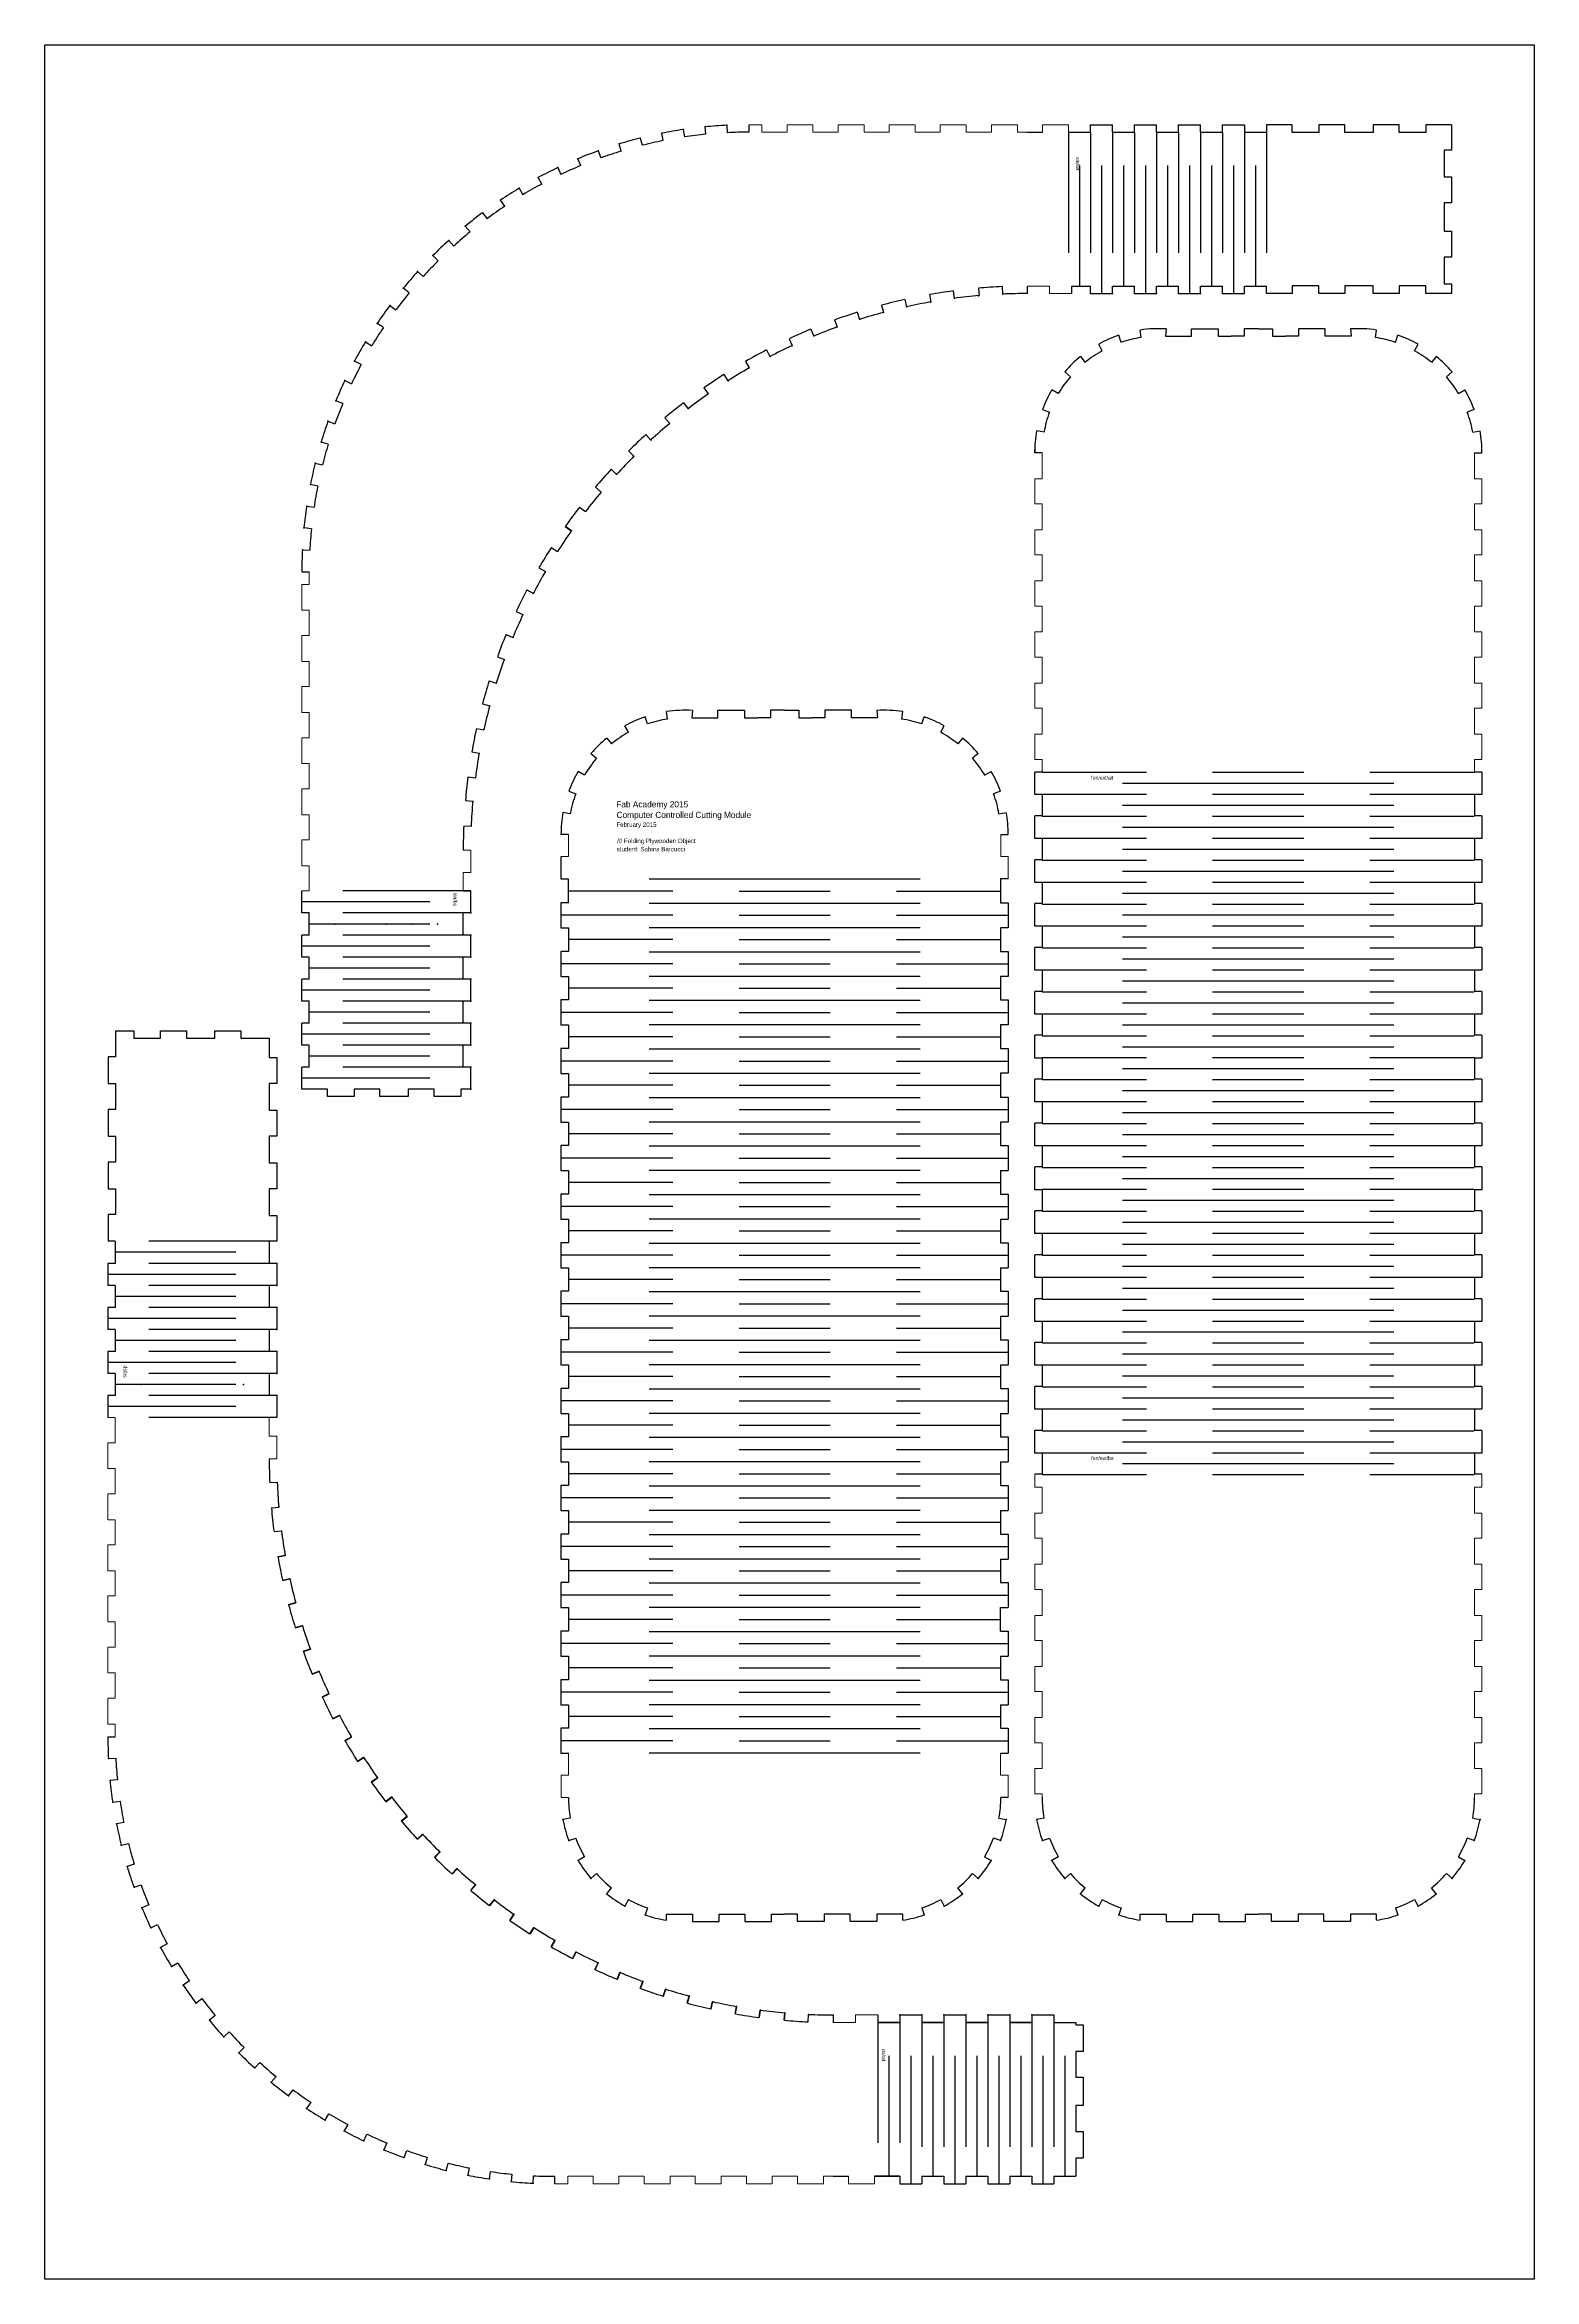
# Model space of a CAD drawing. Header units: millimetres. Extents: x -828 to 5071, y 1205 to 5492.
# Drawn here: x 2383 to 2983, y 3028 to 3928 of the extents above; entities that cross this region are included whole.
import ezdxf

# ---------------------------------------------------------------- set-up
doc = ezdxf.new("R2010")
doc.units = ezdxf.units.MM
doc.layers.get('0').update_dxf_attribs({"true_color": 0xe7f0ff})
doc.layers.add('Layer 1', color=7, linetype='Continuous')

msp = doc.modelspace()

# ---------------------------------------------------------------- linework, layer by layer
at = {"color": 1}
for p, q in [((2383.1, 3028.13), (2383.1, 3928.13)), ((2383.1, 3928.13), (2983.1, 3928.13)), ((2983.1, 3928.13), (2983.1, 3028.13)), ((2959.03, 3763.78), (2962.03, 3763.78)), ((2636.14, 3587.26), (2594.14, 3587.26)), ((2662.77, 3587.26), (2699.51, 3587.26)), ((2726.14, 3587.26), (2768.14, 3587.26)), ((2636.14, 3577.48), (2591.06, 3577.48)), ((2662.77, 3577.48), (2699.51, 3577.48)), ((2726.14, 3577.48), (2771.21, 3577.48)), ((2636.14, 3567.7), (2594.14, 3567.7)), ((2662.77, 3567.7), (2699.51, 3567.7)), ((2726.14, 3567.7), (2768.14, 3567.7)), ((2636.14, 3557.92), (2591.06, 3557.92)), ((2662.77, 3557.92), (2699.51, 3557.92)), ((2726.14, 3557.92), (2771.21, 3557.92)), ((2636.14, 3548.15), (2594.14, 3548.15)), ((2662.77, 3548.15), (2699.51, 3548.15)), ((2726.14, 3548.15), (2768.14, 3548.15)), ((2636.14, 3538.37), (2591.06, 3538.37)), ((2662.77, 3538.37), (2699.51, 3538.37)), ((2726.14, 3538.37), (2771.21, 3538.37)), ((2636.14, 3528.59), (2594.14, 3528.59)), ((2662.77, 3528.59), (2699.51, 3528.59)), ((2726.14, 3528.59), (2768.14, 3528.59)), ((2636.14, 3518.81), (2591.06, 3518.81)), ((2662.77, 3518.81), (2699.51, 3518.81)), ((2726.14, 3518.81), (2771.21, 3518.81)), ((2636.14, 3509.04), (2594.14, 3509.04)), ((2662.77, 3509.04), (2699.51, 3509.04)), ((2726.14, 3509.04), (2768.14, 3509.04)), ((2636.14, 3499.26), (2591.06, 3499.26)), ((2662.77, 3499.26), (2699.51, 3499.26)), ((2726.14, 3499.26), (2771.21, 3499.26)), ((2636.14, 3489.48), (2594.14, 3489.48)), ((2662.77, 3489.48), (2699.51, 3489.48)), ((2726.14, 3489.48), (2768.14, 3489.48)), ((2636.14, 3479.7), (2591.06, 3479.7)), ((2662.77, 3479.7), (2699.51, 3479.7)), ((2726.14, 3479.7), (2771.21, 3479.7)), ((2636.14, 3469.92), (2594.14, 3469.92)), ((2662.77, 3469.92), (2699.51, 3469.92)), ((2726.14, 3469.92), (2768.14, 3469.92)), ((2636.14, 3460.15), (2591.06, 3460.15)), ((2662.77, 3460.15), (2699.51, 3460.15)), ((2726.14, 3460.15), (2771.21, 3460.15)), ((2636.14, 3450.37), (2594.14, 3450.37)), ((2662.77, 3450.37), (2699.51, 3450.37)), ((2726.14, 3450.37), (2768.14, 3450.37)), ((2636.14, 3440.59), (2591.06, 3440.59)), ((2662.77, 3440.59), (2699.51, 3440.59)), ((2726.14, 3440.59), (2771.21, 3440.59)), ((2636.14, 3430.81), (2594.14, 3430.81)), ((2662.77, 3430.81), (2699.51, 3430.81)), ((2726.14, 3430.81), (2768.14, 3430.81)), ((2636.14, 3421.04), (2591.06, 3421.04)), ((2662.77, 3421.04), (2699.51, 3421.04)), ((2726.14, 3421.04), (2771.21, 3421.04)), ((2636.14, 3411.26), (2594.14, 3411.26)), ((2662.77, 3411.26), (2699.51, 3411.26)), ((2726.14, 3411.26), (2768.14, 3411.26)), ((2636.14, 3401.48), (2591.06, 3401.48)), ((2662.77, 3401.48), (2699.51, 3401.48)), ((2726.14, 3401.48), (2771.21, 3401.48)), ((2636.14, 3391.7), (2594.14, 3391.7)), ((2662.77, 3391.7), (2699.51, 3391.7)), ((2726.14, 3391.7), (2768.14, 3391.7)), ((2636.14, 3381.92), (2591.06, 3381.92)), ((2662.77, 3381.92), (2699.51, 3381.92)), ((2726.14, 3381.92), (2771.21, 3381.92)), ((2636.14, 3372.15), (2594.14, 3372.15)), ((2662.77, 3372.15), (2699.51, 3372.15)), ((2726.14, 3372.15), (2768.14, 3372.15)), ((2636.14, 3362.37), (2591.06, 3362.37)), ((2662.77, 3362.37), (2699.51, 3362.37)), ((2726.14, 3362.37), (2771.21, 3362.37)), ((2636.14, 3352.59), (2594.14, 3352.59)), ((2662.77, 3352.59), (2699.51, 3352.59)), ((2726.14, 3352.59), (2768.14, 3352.59)), ((2636.14, 3342.81), (2591.06, 3342.81)), ((2662.77, 3342.81), (2699.51, 3342.81)), ((2726.14, 3342.81), (2771.21, 3342.81)), ((2636.14, 3333.04), (2594.14, 3333.04)), ((2662.77, 3333.04), (2699.51, 3333.04)), ((2726.14, 3333.04), (2768.14, 3333.04)), ((2636.14, 3323.26), (2591.06, 3323.26)), ((2662.77, 3323.26), (2699.51, 3323.26)), ((2726.14, 3323.26), (2771.21, 3323.26)), ((2636.14, 3313.48), (2594.14, 3313.48)), ((2662.77, 3313.48), (2699.51, 3313.48)), ((2726.14, 3313.48), (2768.14, 3313.48)), ((2636.14, 3303.7), (2591.06, 3303.7)), ((2662.77, 3303.7), (2699.51, 3303.7)), ((2726.14, 3303.7), (2771.21, 3303.7)), ((2636.14, 3293.92), (2594.14, 3293.92)), ((2662.77, 3293.92), (2699.51, 3293.92)), ((2726.14, 3293.92), (2768.14, 3293.92)), ((2636.14, 3284.15), (2591.06, 3284.15)), ((2662.77, 3284.15), (2699.51, 3284.15)), ((2726.14, 3284.15), (2771.21, 3284.15)), ((2636.14, 3274.37), (2594.14, 3274.37)), ((2662.77, 3274.37), (2699.51, 3274.37)), ((2726.14, 3274.37), (2768.14, 3274.37)), ((2636.14, 3264.59), (2591.06, 3264.59)), ((2662.77, 3264.59), (2699.51, 3264.59)), ((2726.14, 3264.59), (2771.21, 3264.59)), ((2636.14, 3254.81), (2594.14, 3254.81)), ((2662.77, 3254.81), (2699.51, 3254.81)), ((2726.14, 3254.81), (2768.14, 3254.81)), ((2636.14, 3245.04), (2591.06, 3245.04)), ((2662.77, 3245.04), (2699.51, 3245.04)), ((2726.14, 3245.04), (2771.21, 3245.04)), ((2983.1, 3028.13), (2383.1, 3028.13))]:
    msp.add_line(p, q, dxfattribs=at)
at = {"color": 7, "true_color": 0xffffff}
for p, q in [((2615.35, 3885.29), (2614.48, 3888.16)), ((2623, 3890.51), (2623.73, 3887.6)), ((2632.21, 3889.51), (2631.62, 3892.45)), ((2640.33, 3893.96), (2640.77, 3890.99)), ((2649.4, 3892.06), (2649.1, 3895.04)), ((2657.92, 3895.69), (2658.06, 3892.7)), ((2666.75, 3895.91), (2666.75, 3892.91)), ((2598.99, 3879.43), (2597.84, 3882.2)), ((2606.09, 3885.39), (2607.1, 3882.56)), ((2574.18, 3870.29), (2575.72, 3867.72)), ((2583.28, 3872), (2581.87, 3874.65)), ((2589.76, 3878.62), (2591.04, 3875.91)), ((2568.38, 3863.07), (2566.71, 3865.56)), ((2554.42, 3852.72), (2552.51, 3855.04)), ((2559.48, 3860.47), (2561.27, 3858.06)), ((2541.54, 3841.05), (2539.42, 3843.17)), ((2545.82, 3849.26), (2547.84, 3847.04)), ((2533.33, 3836.77), (2535.55, 3834.75)), ((2529.87, 3828.17), (2527.55, 3830.07)), ((2729.51, 3825.49), (2730.16, 3822.56)), ((2739.53, 3827.48), (2740.05, 3824.53)), ((2749.03, 3828.94), (2749.42, 3825.97)), ((2759.18, 3830.06), (2759.44, 3827.07)), ((2768.77, 3830.68), (2768.9, 3827.69)), ((2778.97, 3827.91), (2778.97, 3830.91)), ((2522.12, 3823.11), (2524.52, 3821.32)), ((2701.28, 3817.26), (2702.3, 3814.44)), ((2710.38, 3820.35), (2711.28, 3817.49)), ((2720.18, 3823.21), (2720.96, 3820.31)), ((2512.3, 3808.41), (2514.87, 3806.87)), ((2519.52, 3814.21), (2517.03, 3815.88)), ((2682.97, 3809.69), (2684.23, 3806.97)), ((2691.76, 3813.56), (2692.91, 3810.79)), ((2510.59, 3799.31), (2507.94, 3800.72)), ((2665.38, 3800.55), (2666.88, 3797.95)), ((2673.81, 3805.17), (2675.19, 3802.51)), ((2503.97, 3792.83), (2506.68, 3791.55)), ((2648.66, 3789.91), (2650.38, 3787.46)), ((2656.65, 3795.25), (2658.27, 3792.72)), ((2503.16, 3783.6), (2500.39, 3784.75)), ((2640.43, 3783.88), (2642.26, 3781.5)), ((2497.2, 3776.5), (2500.03, 3775.49)), ((2625.26, 3771.13), (2627.29, 3768.92)), ((2632.93, 3777.86), (2634.86, 3775.56)), ((2497.3, 3767.24), (2494.43, 3768.11)), ((2618.32, 3764.48), (2620.44, 3762.36)), ((2492.07, 3759.59), (2494.98, 3758.86)), ((2611.26, 3757.11), (2613.47, 3755.08)), ((2493.08, 3750.38), (2490.14, 3750.97)), ((2604.92, 3749.88), (2607.22, 3747.96)), ((2488.63, 3742.26), (2491.59, 3741.82)), ((2598.53, 3741.92), (2600.91, 3740.1)), ((2490.53, 3733.19), (2487.54, 3733.49)), ((2592.76, 3734.05), (2595.22, 3732.33)), ((2592.85, 3734.17), (2595.3, 3732.45)), ((2486.89, 3724.67), (2489.89, 3724.53)), ((2582.19, 3717.47), (2584.79, 3715.97)), ((2587.17, 3725.68), (2589.7, 3724.07)), ((2486.68, 3715.84), (2489.68, 3715.84)), ((2577.28, 3708.52), (2579.94, 3707.13)), ((2573.03, 3699.9), (2575.75, 3698.63)), ((2568.92, 3690.55), (2571.69, 3689.4)), ((2565.43, 3681.59), (2568.25, 3680.57)), ((2562.15, 3671.93), (2565.01, 3671.02)), ((2559.46, 3662.7), (2562.36, 3661.92)), ((2557.03, 3652.78), (2559.96, 3652.13)), ((2555.16, 3643.36), (2558.11, 3642.84)), ((2553.61, 3633.27), (2556.58, 3632.87)), ((2784.88, 3635.08), (2781.88, 3635.08)), ((2781.88, 3626.09), (2781.88, 3635.08)), ((2962.03, 3635.08), (2959.03, 3635.08)), ((2962.03, 3635.08), (2962.03, 3626.09)), ((2552.56, 3623.71), (2555.55, 3623.45)), ((2784.88, 3626.09), (2781.88, 3626.09)), ((2784.88, 3626.09), (2784.88, 3617.55)), ((2959.03, 3626.09), (2959.03, 3617.55)), ((2962.03, 3626.09), (2959.03, 3626.09)), ((2551.89, 3613.52), (2554.89, 3613.39)), ((2781.88, 3608.41), (2781.88, 3617.55)), ((2784.88, 3617.55), (2781.88, 3617.55)), ((2962.03, 3617.55), (2959.03, 3617.55)), ((2962.03, 3617.55), (2962.03, 3608.41)), ((2784.88, 3608.41), (2781.88, 3608.41)), ((2784.88, 3608.41), (2784.88, 3599.87)), ((2959.03, 3608.41), (2959.03, 3599.87)), ((2962.03, 3608.41), (2959.03, 3608.41)), ((2768.14, 3592.15), (2768.14, 3582.52)), ((2781.88, 3590.73), (2781.88, 3599.87)), ((2784.88, 3599.87), (2781.88, 3599.87)), ((2962.03, 3599.87), (2959.03, 3599.87)), ((2962.03, 3599.87), (2962.03, 3590.73)), ((2591.06, 3582.52), (2591.06, 3572.44)), ((2594.14, 3582.52), (2591.06, 3582.52)), ((2768.14, 3582.52), (2771.21, 3582.52)), ((2771.21, 3582.52), (2771.21, 3572.44)), ((2784.88, 3590.73), (2781.88, 3590.73)), ((2781.88, 3573.05), (2781.88, 3582.19)), ((2784.88, 3582.19), (2781.88, 3582.19)), ((2784.88, 3590.73), (2784.88, 3582.19)), ((2959.03, 3590.73), (2959.03, 3582.19)), ((2962.03, 3590.73), (2959.03, 3590.73)), ((2962.03, 3582.19), (2959.03, 3582.19)), ((2962.03, 3582.19), (2962.03, 3573.05)), ((2784.88, 3573.05), (2781.88, 3573.05)), ((2784.88, 3573.05), (2784.88, 3564.51)), ((2959.03, 3573.05), (2959.03, 3564.51)), ((2962.03, 3573.05), (2959.03, 3573.05)), ((2591.06, 3572.44), (2594.14, 3572.44)), ((2594.14, 3572.44), (2594.14, 3562.96)), ((2768.14, 3572.44), (2768.14, 3562.96)), ((2771.21, 3572.44), (2768.14, 3572.44)), ((2781.88, 3555.37), (2781.88, 3564.51)), ((2784.88, 3564.51), (2781.88, 3564.51)), ((2962.03, 3564.51), (2959.03, 3564.51)), ((2962.03, 3564.51), (2962.03, 3555.37)), ((2591.06, 3562.96), (2591.06, 3552.89)), ((2594.14, 3562.96), (2591.06, 3562.96)), ((2768.14, 3562.96), (2771.21, 3562.96)), ((2771.21, 3562.96), (2771.21, 3552.89)), ((2784.88, 3555.37), (2781.88, 3555.37)), ((2784.88, 3555.37), (2784.88, 3546.83)), ((2959.03, 3555.37), (2959.03, 3546.83)), ((2962.03, 3555.37), (2959.03, 3555.37)), ((2591.06, 3552.89), (2594.14, 3552.89)), ((2594.14, 3552.89), (2594.14, 3543.41)), ((2768.14, 3552.89), (2768.14, 3543.41)), ((2771.21, 3552.89), (2768.14, 3552.89)), ((2781.88, 3537.69), (2781.88, 3546.83)), ((2784.88, 3546.83), (2781.88, 3546.83)), ((2962.03, 3546.83), (2959.03, 3546.83)), ((2962.03, 3546.83), (2962.03, 3537.69)), ((2591.06, 3543.41), (2591.06, 3533.33)), ((2594.14, 3543.41), (2591.06, 3543.41)), ((2768.14, 3543.41), (2771.21, 3543.41)), ((2771.21, 3543.41), (2771.21, 3533.33)), ((2781.88, 3537.69), (2781.88, 3537.69)), ((2784.88, 3537.69), (2784.88, 3529.15)), ((2959.03, 3537.69), (2959.03, 3529.15)), ((2962.03, 3537.69), (2959.03, 3537.69)), ((2591.06, 3533.33), (2594.14, 3533.33)), ((2594.14, 3533.33), (2594.14, 3523.85)), ((2768.14, 3533.33), (2768.14, 3523.85)), ((2771.21, 3533.33), (2768.14, 3533.33)), ((2781.88, 3520.01), (2781.88, 3529.15)), ((2784.88, 3529.15), (2781.88, 3529.15)), ((2962.03, 3529.15), (2959.03, 3529.15)), ((2962.03, 3529.15), (2962.03, 3520.01)), ((2591.06, 3523.85), (2591.06, 3513.77)), ((2594.14, 3523.85), (2591.06, 3523.85)), ((2768.14, 3523.85), (2771.21, 3523.85)), ((2771.21, 3523.85), (2771.21, 3513.92)), ((2784.88, 3520.01), (2781.88, 3520.01)), ((2784.88, 3520.01), (2784.88, 3511.48)), ((2959.03, 3520.01), (2959.03, 3511.48)), ((2962.03, 3520.01), (2959.03, 3520.01)), ((2591.06, 3513.77), (2594.14, 3513.77)), ((2594.14, 3513.77), (2594.14, 3504.3)), ((2768.14, 3513.92), (2768.14, 3504.3)), ((2771.21, 3513.92), (2768.14, 3513.92)), ((2781.88, 3502.34), (2781.88, 3511.48)), ((2784.88, 3511.48), (2781.88, 3511.48)), ((2962.03, 3511.48), (2959.03, 3511.48)), ((2962.03, 3511.48), (2962.03, 3502.34)), ((2591.06, 3504.3), (2591.06, 3494.22)), ((2594.14, 3504.3), (2591.06, 3504.3)), ((2768.14, 3504.3), (2771.21, 3504.3)), ((2771.21, 3504.3), (2771.21, 3494.22)), ((2784.88, 3502.34), (2781.88, 3502.34)), ((2784.88, 3502.34), (2784.88, 3493.8)), ((2959.03, 3502.34), (2959.03, 3493.8)), ((2962.03, 3502.34), (2959.03, 3502.34)), ((2591.06, 3494.22), (2594.14, 3494.22)), ((2594.14, 3494.22), (2594.14, 3484.74)), ((2768.14, 3494.22), (2768.14, 3484.74)), ((2771.21, 3494.22), (2768.14, 3494.22)), ((2781.88, 3484.66), (2781.88, 3493.8)), ((2784.88, 3493.8), (2781.88, 3493.8)), ((2962.03, 3493.8), (2959.03, 3493.8)), ((2962.03, 3493.8), (2962.03, 3484.66)), ((2591.06, 3484.74), (2591.06, 3474.66)), ((2594.14, 3484.74), (2591.06, 3484.74)), ((2768.14, 3484.74), (2771.21, 3484.74)), ((2771.21, 3484.74), (2771.21, 3474.66)), ((2784.88, 3484.66), (2781.88, 3484.66)), ((2784.88, 3484.66), (2784.88, 3476.12)), ((2959.03, 3484.66), (2959.03, 3476.12)), ((2962.03, 3484.66), (2959.03, 3484.66)), ((2591.06, 3474.66), (2594.14, 3474.66)), ((2594.14, 3474.66), (2594.14, 3465.19)), ((2768.14, 3474.66), (2768.14, 3465.19)), ((2768.14, 3474.66), (2771.21, 3474.66)), ((2781.88, 3466.98), (2781.88, 3476.12)), ((2784.88, 3476.12), (2781.88, 3476.12)), ((2962.03, 3476.12), (2959.03, 3476.12)), ((2962.03, 3476.12), (2962.03, 3466.98)), ((2591.06, 3465.19), (2591.06, 3455.11)), ((2594.14, 3465.19), (2591.06, 3465.19)), ((2768.14, 3465.19), (2771.21, 3465.19)), ((2771.21, 3465.19), (2771.21, 3455.11)), ((2784.88, 3466.98), (2781.88, 3466.98)), ((2784.88, 3466.98), (2784.88, 3458.44)), ((2959.03, 3466.98), (2959.03, 3458.44)), ((2962.03, 3466.98), (2959.03, 3466.98)), ((2781.88, 3449.3), (2781.88, 3458.44)), ((2784.88, 3458.44), (2781.88, 3458.44)), ((2962.03, 3458.44), (2959.03, 3458.44)), ((2962.03, 3458.44), (2962.03, 3449.3)), ((2591.06, 3455.11), (2594.14, 3455.11)), ((2594.14, 3455.11), (2594.14, 3445.63)), ((2768.14, 3455.11), (2768.14, 3445.63)), ((2768.14, 3455.11), (2771.21, 3455.11)), ((2784.88, 3449.3), (2781.88, 3449.3)), ((2784.88, 3449.3), (2784.88, 3440.76)), ((2959.03, 3449.3), (2959.03, 3440.76)), ((2962.03, 3449.3), (2959.03, 3449.3)), ((2591.06, 3445.63), (2591.06, 3435.55)), ((2594.14, 3445.63), (2591.06, 3445.63)), ((2768.14, 3445.63), (2771.21, 3445.63)), ((2771.21, 3445.63), (2771.21, 3435.55)), ((2781.88, 3431.62), (2781.88, 3440.76)), ((2784.88, 3440.76), (2781.88, 3440.76)), ((2962.03, 3440.76), (2959.03, 3440.76)), ((2962.03, 3440.76), (2962.03, 3431.62)), ((2591.06, 3435.55), (2594.14, 3435.55)), ((2594.14, 3435.55), (2594.14, 3426.07)), ((2768.14, 3435.55), (2768.14, 3426.07)), ((2768.14, 3435.55), (2771.21, 3435.55)), ((2784.88, 3431.62), (2781.88, 3431.62)), ((2784.88, 3431.62), (2784.88, 3423.08)), ((2959.03, 3431.62), (2959.03, 3423.08)), ((2962.03, 3431.62), (2959.03, 3431.62)), ((2591.06, 3426.07), (2591.06, 3416)), ((2594.14, 3426.07), (2591.06, 3426.07)), ((2768.14, 3426.07), (2771.21, 3426.07)), ((2771.21, 3426.07), (2771.21, 3416)), ((2781.88, 3413.94), (2781.88, 3423.08)), ((2784.88, 3423.08), (2781.88, 3423.08)), ((2962.03, 3423.08), (2959.03, 3423.08)), ((2962.03, 3423.08), (2962.03, 3413.94)), ((2591.06, 3416), (2594.14, 3416)), ((2594.14, 3416), (2594.14, 3406.52)), ((2768.14, 3416), (2768.14, 3406.52)), ((2768.14, 3416), (2771.21, 3416)), ((2784.88, 3413.94), (2781.88, 3413.94)), ((2784.88, 3413.94), (2784.88, 3405.4)), ((2959.03, 3413.94), (2959.03, 3405.4)), ((2962.03, 3413.94), (2959.03, 3413.94)), ((2591.06, 3406.52), (2591.06, 3396.44)), ((2594.14, 3406.52), (2591.06, 3406.52)), ((2768.14, 3406.52), (2771.21, 3406.52)), ((2771.21, 3406.52), (2771.21, 3396.44)), ((2781.88, 3396.26), (2781.88, 3405.4)), ((2784.88, 3405.4), (2781.88, 3405.4)), ((2962.03, 3405.4), (2959.03, 3405.4)), ((2962.03, 3405.4), (2962.03, 3396.26)), ((2591.06, 3396.44), (2594.14, 3396.44)), ((2594.14, 3396.44), (2594.14, 3386.96)), ((2768.14, 3396.44), (2768.14, 3386.96)), ((2768.14, 3396.44), (2771.21, 3396.44)), ((2784.88, 3396.26), (2781.88, 3396.26)), ((2784.88, 3396.26), (2784.88, 3387.72)), ((2959.03, 3396.26), (2959.03, 3387.72)), ((2962.03, 3396.26), (2959.03, 3396.26)), ((2591.06, 3386.96), (2591.06, 3376.89)), ((2594.14, 3386.96), (2591.06, 3386.96)), ((2768.14, 3386.96), (2771.21, 3386.96)), ((2771.21, 3386.96), (2771.21, 3376.89)), ((2781.88, 3378.58), (2781.88, 3387.72)), ((2784.88, 3387.72), (2781.88, 3387.72)), ((2962.03, 3387.72), (2959.03, 3387.72)), ((2962.03, 3387.72), (2962.03, 3378.58)), ((2591.06, 3376.89), (2594.14, 3376.89)), ((2594.14, 3376.89), (2594.14, 3367.41)), ((2768.14, 3376.89), (2768.14, 3367.41)), ((2768.14, 3376.89), (2771.21, 3376.89)), ((2784.88, 3378.58), (2781.88, 3378.58)), ((2784.88, 3378.58), (2784.88, 3370.05)), ((2959.03, 3378.58), (2959.03, 3370.05)), ((2962.03, 3378.58), (2959.03, 3378.58)), ((2591.06, 3367.41), (2591.06, 3357.33)), ((2594.14, 3367.41), (2591.06, 3367.41)), ((2768.14, 3367.41), (2771.21, 3367.41)), ((2771.21, 3367.41), (2771.21, 3357.33)), ((2781.88, 3360.91), (2781.88, 3370.05)), ((2784.88, 3370.05), (2781.88, 3370.05)), ((2962.03, 3370.05), (2959.03, 3370.05)), ((2962.03, 3370.05), (2962.03, 3360.91)), ((2591.06, 3357.33), (2594.14, 3357.33)), ((2594.14, 3357.33), (2594.14, 3347.85)), ((2768.14, 3357.33), (2768.14, 3347.85)), ((2768.14, 3357.33), (2771.21, 3357.33)), ((2784.88, 3360.91), (2781.88, 3360.91)), ((2784.88, 3360.91), (2784.88, 3352.37)), ((2959.03, 3360.91), (2959.03, 3352.37)), ((2962.03, 3360.91), (2959.03, 3360.91)), ((2473.76, 3348.99), (2476.76, 3349.13)), ((2784.88, 3352.37), (2781.88, 3352.37)), ((2962.03, 3352.37), (2959.03, 3352.37)), ((2474.43, 3338.81), (2477.42, 3339.07)), ((2591.06, 3347.85), (2591.06, 3337.77)), ((2594.14, 3347.85), (2591.06, 3347.85)), ((2768.14, 3347.85), (2771.21, 3347.85)), ((2771.21, 3347.85), (2771.21, 3337.77)), ((2591.06, 3337.77), (2594.14, 3337.77)), ((2594.14, 3337.77), (2594.14, 3328.3)), ((2768.14, 3337.77), (2768.14, 3328.3)), ((2768.14, 3337.77), (2771.21, 3337.77)), ((2475.48, 3329.25), (2478.45, 3329.65)), ((2591.06, 3328.3), (2591.06, 3318.22)), ((2594.14, 3328.3), (2591.06, 3328.3)), ((2768.14, 3328.3), (2771.21, 3328.3)), ((2771.21, 3328.3), (2771.21, 3318.22)), ((2477, 3319.31), (2479.96, 3319.83)), ((2477.03, 3319.16), (2479.99, 3319.68)), ((2591.06, 3318.22), (2594.14, 3318.22)), ((2594.14, 3318.22), (2594.14, 3308.74)), ((2768.14, 3318.22), (2768.14, 3308.74)), ((2768.14, 3318.22), (2771.21, 3318.22)), ((2478.91, 3309.74), (2481.83, 3310.39)), ((2478.94, 3309.59), (2481.87, 3310.24)), ((2478.94, 3309.59), (2481.87, 3310.24)), ((2591.06, 3308.74), (2591.06, 3298.66)), ((2594.14, 3308.74), (2591.06, 3308.74)), ((2768.14, 3308.74), (2771.21, 3308.74)), ((2771.21, 3308.74), (2771.21, 3298.66)), ((2481.29, 3299.96), (2484.19, 3300.74)), ((2481.33, 3299.82), (2484.23, 3300.6)), ((2591.06, 3298.66), (2594.14, 3298.66)), ((2594.14, 3298.66), (2594.14, 3289.19)), ((2768.14, 3289.19), (2768.14, 3298.66)), ((2768.14, 3298.66), (2771.21, 3298.66)), ((2484.02, 3290.59), (2486.88, 3291.5)), ((2484.07, 3290.45), (2486.93, 3291.35)), ((2484.07, 3290.45), (2486.93, 3291.35)), ((2591.06, 3289.19), (2591.06, 3279.11)), ((2594.14, 3289.19), (2591.06, 3289.19)), ((2768.14, 3289.19), (2771.21, 3289.19)), ((2771.21, 3289.19), (2771.21, 3279.11)), ((2487.25, 3281.07), (2490.07, 3282.09)), ((2487.3, 3280.93), (2490.12, 3281.95)), ((2591.06, 3279.11), (2594.14, 3279.11)), ((2594.14, 3279.11), (2594.14, 3269.63)), ((2768.14, 3279.11), (2768.14, 3269.63)), ((2768.14, 3279.11), (2771.21, 3279.11)), ((2490.79, 3271.97), (2493.56, 3273.12)), ((2490.84, 3271.83), (2493.62, 3272.98)), ((2490.84, 3271.83), (2493.62, 3272.98)), ((2591.06, 3269.63), (2591.06, 3259.55)), ((2594.14, 3269.63), (2591.06, 3269.63)), ((2768.14, 3269.63), (2771.21, 3269.63)), ((2771.21, 3269.63), (2771.21, 3259.55)), ((2494.84, 3262.76), (2497.55, 3264.03)), ((2494.84, 3262.76), (2497.55, 3264.03)), ((2494.9, 3262.62), (2497.62, 3263.89)), ((2591.06, 3259.55), (2594.14, 3259.55)), ((2594.14, 3259.55), (2594.14, 3250.07)), ((2768.14, 3259.55), (2768.14, 3250.07)), ((2768.14, 3259.55), (2771.21, 3259.55)), ((2499.15, 3254), (2501.81, 3255.39)), ((2499.22, 3253.87), (2501.88, 3255.26)), ((2499.22, 3253.87), (2501.88, 3255.26)), ((2591.06, 3250.07), (2591.06, 3240)), ((2594.14, 3250.07), (2591.06, 3250.07)), ((2768.14, 3250.07), (2771.21, 3250.07)), ((2771.21, 3250.07), (2771.21, 3240)), ((2408.55, 3246.68), (2411.55, 3246.68)), ((2503.98, 3245.18), (2506.58, 3246.68)), ((2504.06, 3245.05), (2506.66, 3246.55)), ((2408.77, 3237.85), (2411.76, 3237.99)), ((2509.05, 3236.84), (2511.58, 3238.45)), ((2509.13, 3236.71), (2511.66, 3238.32)), ((2591.06, 3240), (2594.14, 3240)), ((2768.14, 3240), (2771.21, 3240)), ((2412.4, 3229.33), (2409.42, 3229.03)), ((2514.63, 3228.47), (2517.09, 3230.19)), ((2514.63, 3228.47), (2517.09, 3230.19)), ((2514.72, 3228.35), (2517.18, 3230.07)), ((2520.4, 3220.6), (2522.78, 3222.42)), ((2520.49, 3220.48), (2522.87, 3222.3)), ((2410.5, 3220.26), (2413.47, 3220.7)), ((2526.69, 3212.75), (2528.99, 3214.68)), ((2526.69, 3212.75), (2528.99, 3214.68)), ((2526.79, 3212.63), (2529.09, 3214.56)), ((2414.95, 3212.14), (2412.01, 3211.55)), ((2533.13, 3205.41), (2535.34, 3207.44)), ((2533.23, 3205.3), (2535.44, 3207.33)), ((2413.95, 3202.93), (2416.86, 3203.66)), ((2419.17, 3195.28), (2416.3, 3194.41)), ((2540.08, 3198.14), (2542.2, 3200.26)), ((2540.08, 3198.14), (2542.2, 3200.26)), ((2540.19, 3198.03), (2542.31, 3200.16)), ((2419.08, 3186.02), (2421.9, 3187.03)), ((2547.13, 3191.39), (2549.16, 3193.6)), ((2547.24, 3191.29), (2549.27, 3193.5)), ((2547.24, 3191.29), (2549.27, 3193.5)), ((2554.69, 3184.75), (2556.62, 3187.05)), ((2554.81, 3184.66), (2556.73, 3186.96)), ((2425.03, 3178.92), (2422.26, 3177.77)), ((2562.3, 3178.64), (2564.13, 3181.02)), ((2562.42, 3178.55), (2564.25, 3180.93)), ((2425.84, 3169.69), (2428.55, 3170.97)), ((2570.41, 3172.69), (2572.13, 3175.15)), ((2570.53, 3172.6), (2572.26, 3175.06)), ((2578.53, 3167.27), (2580.14, 3169.8)), ((2578.65, 3167.18), (2580.26, 3169.71)), ((2432.46, 3163.21), (2429.81, 3161.8)), ((2587.12, 3162.04), (2588.62, 3164.64)), ((2587.25, 3161.97), (2588.75, 3164.57)), ((2595.68, 3157.35), (2597.06, 3160.01)), ((2595.81, 3157.28), (2597.2, 3159.94)), ((2434.17, 3154.11), (2436.74, 3155.65)), ((2604.7, 3152.89), (2605.97, 3155.61)), ((2604.84, 3152.83), (2606.1, 3155.55)), ((2613.63, 3148.96), (2614.78, 3151.73)), ((2613.77, 3148.9), (2614.92, 3151.67)), ((2441.39, 3148.31), (2438.9, 3146.64)), ((2443.99, 3139.41), (2446.4, 3141.2)), ((2623.01, 3145.31), (2624.03, 3148.13)), ((2623.15, 3145.26), (2624.17, 3148.08)), ((2632.25, 3142.17), (2633.15, 3145.03)), ((2632.39, 3142.13), (2633.29, 3144.99)), ((2641.91, 3139.35), (2642.68, 3142.25)), ((2641.91, 3139.35), (2642.68, 3142.25)), ((2642.05, 3139.31), (2642.83, 3142.21)), ((2451.74, 3134.35), (2449.42, 3132.44)), ((2651.39, 3137.03), (2652.03, 3139.96)), ((2651.53, 3137), (2652.18, 3139.93)), ((2661.25, 3135.06), (2661.77, 3138.02)), ((2661.4, 3135.04), (2661.92, 3137.99)), ((2670.9, 3133.58), (2671.29, 3136.55)), ((2671.05, 3133.56), (2671.44, 3136.53)), ((2680.9, 3132.48), (2681.16, 3135.47)), ((2681.05, 3132.46), (2681.31, 3135.45)), ((2690.64, 3131.84), (2690.77, 3134.83)), ((2700.69, 3134.61), (2700.69, 3131.61)), ((2455.2, 3125.75), (2457.42, 3127.77)), ((2463.41, 3121.47), (2461.29, 3119.35)), ((2467.69, 3113.26), (2469.71, 3115.48)), ((2476.29, 3109.8), (2474.39, 3107.48)), ((2481.35, 3102.05), (2483.14, 3104.45)), ((2490.25, 3099.45), (2488.58, 3096.96)), ((2496.05, 3092.23), (2497.59, 3094.8)), ((2505.15, 3090.52), (2503.74, 3087.87)), ((2511.63, 3083.9), (2512.91, 3086.61)), ((2520.86, 3083.09), (2519.71, 3080.32)), ((2527.96, 3077.13), (2528.97, 3079.96)), ((2537.22, 3077.23), (2536.35, 3074.36)), ((2544.87, 3072), (2545.6, 3074.91)), ((2554.08, 3073.01), (2553.49, 3070.07)), ((2562.2, 3068.56), (2562.64, 3071.52)), ((2571.27, 3070.46), (2570.97, 3067.47)), ((2579.79, 3066.82), (2579.94, 3069.82)), ((2588.62, 3066.61), (2588.62, 3069.61))]:
    msp.add_line(p, q, dxfattribs=at)
at = {"color": 4}
for p, q in [((2778.82, 3892.91), (2785.01, 3892.91)), ((2795.45, 3892.91), (2804.32, 3892.91)), ((2795.45, 3892.91), (2796.78, 3892.91)), ((2795.45, 3892.91), (2795.45, 3844.37)), ((2796.78, 3892.91), (2796.78, 3892.91)), ((2804.32, 3892.91), (2804.32, 3895.91)), ((2804.32, 3895.91), (2813.19, 3895.91)), ((2804.32, 3892.91), (2804.32, 3844.37)), ((2813.19, 3892.91), (2813.19, 3895.91)), ((2813.19, 3892.91), (2822.06, 3892.91)), ((2813.19, 3892.91), (2813.19, 3844.37)), ((2822.06, 3892.91), (2822.06, 3895.91)), ((2822.06, 3895.91), (2830.93, 3895.91)), ((2822.06, 3892.91), (2822.06, 3844.37)), ((2830.93, 3892.91), (2830.93, 3895.91)), ((2830.93, 3892.91), (2839.8, 3892.91)), ((2830.93, 3892.91), (2830.93, 3844.37)), ((2839.8, 3892.91), (2839.8, 3895.91)), ((2839.8, 3895.91), (2848.67, 3895.91)), ((2839.8, 3892.91), (2839.8, 3844.37)), ((2848.67, 3892.91), (2848.67, 3895.91)), ((2848.67, 3892.91), (2857.54, 3892.91)), ((2848.67, 3892.91), (2848.67, 3844.37)), ((2857.54, 3892.91), (2857.54, 3895.91)), ((2857.54, 3895.91), (2866.41, 3895.91)), ((2857.54, 3892.91), (2857.54, 3844.37)), ((2866.41, 3892.91), (2875.28, 3892.91)), ((2866.41, 3892.91), (2866.41, 3844.37)), ((2875.28, 3892.91), (2875.28, 3844.37)), ((2799.89, 3879.45), (2799.89, 3830.91)), ((2808.76, 3879.45), (2808.76, 3827.91)), ((2817.63, 3879.45), (2817.63, 3830.91)), ((2826.5, 3879.45), (2826.5, 3827.91)), ((2835.37, 3879.45), (2835.37, 3830.91)), ((2844.24, 3879.45), (2844.24, 3827.91)), ((2853.11, 3879.45), (2853.11, 3830.91)), ((2861.98, 3879.45), (2861.98, 3827.91)), ((2870.85, 3879.45), (2870.85, 3830.91)), ((2796.78, 3830.91), (2804.32, 3830.91)), ((2804.32, 3827.91), (2804.32, 3830.91)), ((2804.32, 3827.91), (2813.19, 3827.91)), ((2813.19, 3827.91), (2813.19, 3830.91)), ((2813.19, 3830.91), (2822.06, 3830.91)), ((2822.06, 3827.91), (2822.06, 3830.91)), ((2822.06, 3827.91), (2830.93, 3827.91)), ((2830.93, 3827.91), (2830.93, 3830.91)), ((2830.93, 3830.91), (2839.8, 3830.91)), ((2839.8, 3827.91), (2839.8, 3830.91)), ((2839.8, 3827.91), (2848.67, 3827.91)), ((2848.67, 3827.91), (2848.67, 3830.91)), ((2848.67, 3830.91), (2857.54, 3830.91)), ((2857.54, 3827.91), (2857.54, 3830.91)), ((2857.54, 3827.91), (2866.41, 3827.91)), ((2866.41, 3830.91), (2875.28, 3830.91)), ((2809.09, 3804.87), (2807.64, 3807.49)), ((2816.7, 3808.24), (2815.74, 3811.08)), ((2824.79, 3810.22), (2824.34, 3813.18)), ((2834.78, 3813.67), (2834.61, 3810.75)), ((2909.12, 3813.67), (2909.29, 3810.75)), ((2919.11, 3810.22), (2919.56, 3813.18)), ((2927.2, 3808.24), (2928.17, 3811.08)), ((2934.81, 3804.87), (2936.27, 3807.49)), ((2800.3, 3802.53), (2802.19, 3800.2)), ((2943.61, 3802.53), (2941.71, 3800.2)), ((2791.38, 3787.62), (2788.8, 3789.15)), ((2793.95, 3796.35), (2796.23, 3794.4)), ((2949.95, 3796.35), (2947.68, 3794.4)), ((2952.52, 3787.62), (2955.11, 3789.15)), ((2784.99, 3781.15), (2787.81, 3780.1)), ((2958.91, 3781.15), (2956.1, 3780.1)), ((2785.62, 3772.07), (2782.66, 3772.6)), ((2958.29, 3772.07), (2961.24, 3772.6)), ((2781.88, 3763.78), (2781.88, 3765.1)), ((2784.88, 3763.78), (2781.88, 3763.78)), ((2784.88, 3763.78), (2781.88, 3763.78)), ((2625.89, 3654.57), (2624.92, 3657.41)), ((2633.98, 3656.54), (2633.53, 3659.51)), ((2643.97, 3659.99), (2643.8, 3657.08)), ((2718.31, 3659.99), (2718.48, 3657.08)), ((2728.3, 3656.54), (2728.75, 3659.51)), ((2736.39, 3654.57), (2737.36, 3657.41)), ((2609.48, 3648.85), (2611.38, 3646.53)), ((2618.28, 3651.19), (2616.82, 3653.82)), ((2744, 3651.19), (2745.45, 3653.82)), ((2752.79, 3648.85), (2750.9, 3646.53)), ((2603.14, 3642.67), (2605.41, 3640.72)), ((2759.14, 3642.67), (2756.86, 3640.72)), ((2594.18, 3627.47), (2596.99, 3626.43)), ((2600.57, 3633.95), (2597.98, 3635.47)), ((2761.71, 3633.95), (2764.29, 3635.47)), ((2768.1, 3627.47), (2765.28, 3626.43)), ((2817.29, 3630.66), (2926.47, 3630.66)), ((2594.8, 3618.39), (2591.85, 3618.92)), ((2767.48, 3618.39), (2770.43, 3618.92)), ((2817.29, 3621.82), (2926.47, 3621.82)), ((2594.06, 3610.1), (2591.06, 3610.1)), ((2768.21, 3610.1), (2771.21, 3610.1)), ((2817.29, 3612.98), (2926.47, 3612.98)), ((2817.29, 3604.14), (2926.47, 3604.14)), ((2626.55, 3592.15), (2735.73, 3592.15)), ((2817.29, 3595.3), (2926.47, 3595.3)), ((2486.68, 3578.42), (2486.68, 3587.29)), ((2538.22, 3582.85), (2486.68, 3582.85)), ((2554.68, 3587.29), (2503.14, 3587.29)), ((2551.68, 3587.29), (2554.61, 3587.29)), ((2554.68, 3578.42), (2554.68, 3587.29)), ((2626.55, 3582.37), (2735.73, 3582.37)), ((2817.29, 3586.46), (2926.47, 3586.46)), ((2489.68, 3578.42), (2486.68, 3578.42)), ((2489.68, 3578.42), (2486.68, 3578.42)), ((2489.68, 3569.55), (2489.68, 3578.42)), ((2538.22, 3573.98), (2489.68, 3573.98)), ((2554.68, 3578.42), (2503.14, 3578.42)), ((2554.68, 3578.42), (2551.68, 3578.42)), ((2554.68, 3578.42), (2551.68, 3578.42)), ((2551.68, 3569.55), (2551.68, 3578.42)), ((2817.29, 3577.62), (2926.47, 3577.62)), ((2489.68, 3569.55), (2486.68, 3569.55)), ((2489.68, 3569.55), (2486.68, 3569.55)), ((2486.68, 3560.68), (2486.68, 3569.55)), ((2538.22, 3565.11), (2486.68, 3565.11)), ((2554.68, 3569.55), (2503.14, 3569.55)), ((2554.68, 3569.55), (2551.68, 3569.55)), ((2554.68, 3569.55), (2551.68, 3569.55)), ((2554.68, 3560.68), (2554.68, 3569.55)), ((2626.55, 3572.59), (2735.73, 3572.59)), ((2817.29, 3568.78), (2926.47, 3568.78)), ((2489.68, 3560.68), (2486.68, 3560.68)), ((2489.68, 3560.68), (2486.68, 3560.68)), ((2489.68, 3551.81), (2489.68, 3560.68)), ((2538.22, 3556.24), (2489.68, 3556.24)), ((2554.68, 3560.68), (2503.14, 3560.68)), ((2554.68, 3560.68), (2551.68, 3560.68)), ((2554.68, 3560.68), (2551.68, 3560.68)), ((2551.68, 3551.81), (2551.68, 3560.68)), ((2626.55, 3562.81), (2735.73, 3562.81)), ((2817.29, 3559.94), (2926.47, 3559.94)), ((2489.68, 3551.81), (2486.68, 3551.81)), ((2489.68, 3551.81), (2486.68, 3551.81)), ((2486.68, 3542.94), (2486.68, 3551.81)), ((2538.22, 3547.37), (2486.68, 3547.37)), ((2554.68, 3551.81), (2503.14, 3551.81)), ((2554.68, 3551.81), (2551.68, 3551.81)), ((2554.68, 3551.81), (2551.68, 3551.81)), ((2554.68, 3542.94), (2554.68, 3551.81)), ((2626.55, 3553.04), (2735.73, 3553.04)), ((2817.29, 3551.1), (2926.47, 3551.1)), ((2489.68, 3542.94), (2486.68, 3542.94)), ((2489.68, 3542.94), (2486.68, 3542.94)), ((2489.68, 3534.07), (2489.68, 3542.94)), ((2538.22, 3538.5), (2489.68, 3538.5)), ((2554.68, 3542.94), (2503.14, 3542.94)), ((2554.68, 3542.94), (2551.68, 3542.94)), ((2554.68, 3542.94), (2551.68, 3542.94)), ((2551.68, 3534.07), (2551.68, 3542.94)), ((2626.55, 3543.26), (2735.73, 3543.26)), ((2817.29, 3542.26), (2926.47, 3542.26)), ((2489.68, 3534.07), (2486.68, 3534.07)), ((2489.68, 3534.07), (2486.68, 3534.07)), ((2486.68, 3525.2), (2486.68, 3534.07)), ((2538.22, 3529.63), (2486.68, 3529.63)), ((2551.68, 3534.07), (2503.14, 3534.07)), ((2554.68, 3534.07), (2551.68, 3534.07)), ((2554.68, 3534.07), (2551.68, 3534.07)), ((2554.68, 3525.2), (2554.68, 3534.07)), ((2626.55, 3533.48), (2735.73, 3533.48)), ((2817.29, 3533.42), (2926.47, 3533.42)), ((2489.68, 3525.2), (2486.68, 3525.2)), ((2489.68, 3525.2), (2486.68, 3525.2)), ((2489.68, 3516.37), (2489.68, 3525.2)), ((2538.22, 3520.78), (2489.68, 3520.78)), ((2551.68, 3525.2), (2503.14, 3525.2)), ((2554.68, 3525.2), (2551.68, 3525.2)), ((2554.68, 3525.2), (2551.68, 3525.2)), ((2551.68, 3516.37), (2551.68, 3525.2)), ((2626.55, 3523.7), (2735.73, 3523.7)), ((2817.29, 3524.58), (2926.47, 3524.58)), ((2486.68, 3507.5), (2486.68, 3516.37)), ((2489.68, 3516.37), (2486.68, 3516.37)), ((2538.22, 3511.93), (2486.68, 3511.93)), ((2551.68, 3516.37), (2503.14, 3516.37)), ((2554.68, 3516.37), (2551.68, 3516.37)), ((2554.68, 3516.37), (2551.68, 3516.37)), ((2554.68, 3507.5), (2554.68, 3516.37)), ((2626.55, 3513.92), (2735.73, 3513.92)), ((2817.29, 3515.74), (2926.47, 3515.74)), ((2489.68, 3507.5), (2486.68, 3507.5)), ((2496.95, 3507.5), (2486.68, 3507.5)), ((2496.95, 3504.5), (2496.95, 3507.5)), ((2507.7, 3504.5), (2496.95, 3504.5)), ((2507.7, 3507.5), (2507.7, 3504.5)), ((2518.15, 3507.5), (2507.7, 3507.5)), ((2518.15, 3504.5), (2518.15, 3507.5)), ((2529.55, 3504.5), (2518.15, 3504.5)), ((2529.55, 3507.5), (2529.55, 3504.5)), ((2539.99, 3507.5), (2529.55, 3507.5)), ((2539.99, 3504.5), (2539.99, 3507.5)), ((2550.74, 3504.5), (2539.99, 3504.5)), ((2550.74, 3507.5), (2550.74, 3504.5)), ((2554.68, 3507.5), (2550.74, 3507.5)), ((2626.55, 3504.15), (2735.73, 3504.15)), ((2817.29, 3506.91), (2926.47, 3506.91)), ((2626.55, 3494.37), (2735.73, 3494.37)), ((2817.29, 3498.07), (2926.47, 3498.07)), ((2626.55, 3484.59), (2735.73, 3484.59)), ((2817.29, 3489.23), (2926.47, 3489.23)), ((2626.55, 3474.81), (2735.73, 3474.81)), ((2817.29, 3480.39), (2926.47, 3480.39)), ((2626.55, 3465.04), (2735.73, 3465.04)), ((2817.29, 3471.55), (2926.47, 3471.55)), ((2817.29, 3462.71), (2926.47, 3462.71)), ((2626.55, 3455.26), (2735.73, 3455.26)), ((2817.29, 3453.87), (2926.47, 3453.87)), ((2411.55, 3446.19), (2411.55, 3437.32)), ((2460.09, 3441.76), (2411.55, 3441.76)), ((2473.55, 3446.19), (2425.01, 3446.19)), ((2473.55, 3446.19), (2473.55, 3437.32)), ((2626.55, 3445.48), (2735.73, 3445.48)), ((2817.29, 3445.03), (2926.47, 3445.03)), ((2411.55, 3437.32), (2408.55, 3437.32)), ((2408.55, 3437.32), (2408.55, 3428.45)), ((2460.09, 3432.89), (2408.55, 3432.89)), ((2476.55, 3437.32), (2425.01, 3437.32)), ((2476.55, 3437.32), (2473.55, 3437.32)), ((2476.55, 3437.32), (2476.55, 3428.45)), ((2626.55, 3435.7), (2735.73, 3435.7)), ((2817.29, 3436.19), (2926.47, 3436.19)), ((2411.55, 3428.45), (2408.55, 3428.45)), ((2411.55, 3428.45), (2411.55, 3419.58)), ((2460.09, 3424.02), (2411.55, 3424.02)), ((2476.55, 3428.45), (2425.01, 3428.45)), ((2476.55, 3428.45), (2473.55, 3428.45)), ((2473.55, 3428.45), (2473.55, 3419.58)), ((2626.55, 3425.92), (2735.73, 3425.92)), ((2817.29, 3427.35), (2926.47, 3427.35)), ((2411.55, 3419.58), (2408.55, 3419.58)), ((2408.55, 3419.58), (2408.55, 3410.71)), ((2460.09, 3415.15), (2408.55, 3415.15)), ((2476.55, 3419.58), (2425.01, 3419.58)), ((2476.55, 3419.58), (2473.55, 3419.58)), ((2476.55, 3419.58), (2476.55, 3410.71)), ((2626.55, 3416.15), (2735.73, 3416.15)), ((2817.29, 3418.51), (2926.47, 3418.51)), ((2411.55, 3410.71), (2408.55, 3410.71)), ((2411.55, 3410.71), (2411.55, 3401.84)), ((2460.09, 3406.28), (2411.55, 3406.28)), ((2476.55, 3410.71), (2425.01, 3410.71)), ((2476.55, 3410.71), (2473.55, 3410.71)), ((2473.55, 3410.71), (2473.55, 3401.84)), ((2626.55, 3406.37), (2735.73, 3406.37)), ((2817.29, 3409.67), (2926.47, 3409.67)), ((2411.55, 3401.84), (2408.55, 3401.84)), ((2408.55, 3401.84), (2408.55, 3392.97)), ((2460.09, 3397.41), (2408.55, 3397.41)), ((2476.55, 3401.84), (2425.01, 3401.84)), ((2476.55, 3401.84), (2473.55, 3401.84)), ((2476.55, 3401.84), (2476.55, 3392.97)), ((2626.55, 3396.59), (2735.73, 3396.59)), ((2817.29, 3400.83), (2926.47, 3400.83)), ((2411.55, 3392.97), (2408.55, 3392.97)), ((2411.55, 3384.1), (2408.55, 3384.1)), ((2408.55, 3384.1), (2408.55, 3375.23)), ((2411.55, 3392.97), (2411.55, 3384.1)), ((2460.09, 3388.54), (2411.55, 3388.54)), ((2476.55, 3392.97), (2425.01, 3392.97)), ((2476.55, 3384.1), (2425.01, 3384.1)), ((2476.55, 3392.97), (2473.55, 3392.97)), ((2473.55, 3392.97), (2473.55, 3384.1)), ((2476.55, 3384.1), (2473.55, 3384.1)), ((2476.55, 3384.1), (2476.55, 3375.23)), ((2626.55, 3386.81), (2735.73, 3386.81)), ((2817.29, 3391.99), (2926.47, 3391.99)), ((2460.09, 3379.67), (2408.55, 3379.67)), ((2476.55, 3375.23), (2425.01, 3375.23)), ((2626.55, 3377.04), (2735.73, 3377.04)), ((2817.29, 3383.15), (2926.47, 3383.15)), ((2626.55, 3367.26), (2735.73, 3367.26)), ((2817.29, 3374.31), (2926.47, 3374.31)), ((2626.55, 3357.48), (2735.73, 3357.48)), ((2817.29, 3365.48), (2926.47, 3365.48)), ((2817.29, 3356.64), (2926.47, 3356.64)), ((2626.55, 3347.7), (2735.73, 3347.7)), ((2626.55, 3337.92), (2735.73, 3337.92)), ((2626.55, 3328.15), (2735.73, 3328.15)), ((2626.55, 3318.37), (2735.73, 3318.37)), ((2626.55, 3308.59), (2735.73, 3308.59)), ((2626.55, 3298.81), (2735.73, 3298.81)), ((2626.55, 3289.04), (2735.73, 3289.04)), ((2626.55, 3279.26), (2735.73, 3279.26)), ((2626.55, 3269.48), (2735.73, 3269.48)), ((2626.55, 3259.7), (2735.73, 3259.7)), ((2626.55, 3249.92), (2735.73, 3249.92)), ((2626.55, 3240.15), (2735.73, 3240.15)), ((2771.14, 3222.19), (2768.21, 3222.19)), ((2594.8, 3213.9), (2591.85, 3213.37)), ((2767.48, 3213.9), (2770.43, 3213.37)), ((2785.62, 3213.9), (2782.66, 3213.37)), ((2958.29, 3213.9), (2961.24, 3213.37)), ((2594.18, 3204.82), (2596.99, 3205.87)), ((2768.1, 3204.82), (2765.28, 3205.87)), ((2784.99, 3204.82), (2787.81, 3205.87)), ((2958.91, 3204.82), (2956.1, 3205.87)), ((2600.57, 3198.35), (2597.98, 3196.82)), ((2761.71, 3198.35), (2764.29, 3196.82)), ((2791.38, 3198.35), (2788.8, 3196.82)), ((2952.52, 3198.35), (2955.11, 3196.82)), ((2603.14, 3189.62), (2605.41, 3191.57)), ((2759.14, 3189.62), (2756.86, 3191.57)), ((2793.95, 3189.62), (2796.23, 3191.57)), ((2949.95, 3189.62), (2947.68, 3191.57)), ((2609.48, 3183.44), (2611.38, 3185.76)), ((2618.28, 3181.1), (2616.82, 3178.48)), ((2625.89, 3177.73), (2624.92, 3174.89)), ((2736.39, 3177.73), (2737.36, 3174.89)), ((2744, 3181.1), (2745.45, 3178.48)), ((2752.79, 3183.44), (2750.9, 3185.76)), ((2800.3, 3183.44), (2802.19, 3185.76)), ((2809.09, 3181.1), (2807.64, 3178.48)), ((2816.7, 3177.73), (2815.74, 3174.89)), ((2927.2, 3177.73), (2928.17, 3174.89)), ((2934.81, 3181.1), (2936.27, 3178.48)), ((2943.61, 3183.44), (2941.71, 3185.76)), ((2700.69, 3134.61), (2700.69, 3134.61)), ((2718.65, 3134.61), (2718.65, 3131.61)), ((2727.52, 3134.61), (2727.52, 3131.61)), ((2727.52, 3134.61), (2736.39, 3134.61)), ((2736.39, 3134.61), (2736.39, 3131.61)), ((2745.26, 3134.61), (2745.26, 3131.61)), ((2745.26, 3134.61), (2754.13, 3134.61)), ((2754.13, 3134.61), (2754.13, 3131.61)), ((2763, 3134.61), (2763, 3131.61)), ((2763, 3134.61), (2771.87, 3134.61)), ((2771.87, 3134.61), (2771.87, 3131.61)), ((2780.74, 3134.61), (2780.74, 3131.61)), ((2780.74, 3134.61), (2789.61, 3134.61)), ((2718.65, 3131.61), (2727.52, 3131.61)), ((2727.52, 3131.61), (2718.65, 3131.61)), ((2736.39, 3131.61), (2745.26, 3131.61)), ((2745.26, 3131.61), (2736.39, 3131.61)), ((2754.13, 3131.61), (2763, 3131.61)), ((2763, 3131.61), (2754.13, 3131.61)), ((2771.87, 3131.61), (2780.74, 3131.61)), ((2780.74, 3131.61), (2771.87, 3131.61)), ((2789.57, 3131.61), (2798.44, 3131.61)), ((2789.61, 3131.61), (2798.44, 3131.61)), ((2798.44, 3131.61), (2798.44, 3130.67)), ((2798.44, 3130.67), (2801.44, 3130.67)), ((2801.44, 3130.67), (2801.44, 3119.92)), ((2801.44, 3130.67), (2801.44, 3119.92)), ((2801.44, 3119.92), (2798.44, 3119.92)), ((2798.44, 3119.92), (2798.44, 3109.48)), ((2798.44, 3109.48), (2801.44, 3109.48)), ((2801.44, 3109.48), (2801.44, 3098.08)), ((2801.44, 3109.48), (2801.44, 3098.08)), ((2801.44, 3098.08), (2798.44, 3098.08)), ((2798.44, 3098.08), (2798.44, 3087.63)), ((2798.44, 3087.63), (2801.44, 3087.63)), ((2801.44, 3087.63), (2801.44, 3076.88)), ((2801.44, 3087.63), (2801.44, 3076.88)), ((2700.69, 3069.61), (2706.88, 3069.61)), ((2717.32, 3069.61), (2718.65, 3069.61)), ((2727.52, 3069.61), (2717.32, 3069.61)), ((2718.65, 3069.61), (2718.65, 3069.61)), ((2718.65, 3069.61), (2727.52, 3069.61)), ((2727.52, 3069.61), (2727.52, 3066.61)), ((2736.39, 3069.61), (2736.39, 3066.61)), ((2736.39, 3069.61), (2745.26, 3069.61)), ((2736.39, 3069.61), (2745.26, 3069.61)), ((2745.26, 3069.61), (2745.26, 3066.61)), ((2754.13, 3069.61), (2754.13, 3066.61)), ((2754.13, 3069.61), (2763, 3069.61)), ((2754.13, 3069.61), (2763, 3069.61)), ((2763, 3069.61), (2763, 3066.61)), ((2771.87, 3069.61), (2771.87, 3066.61)), ((2771.87, 3069.61), (2780.74, 3069.61)), ((2771.87, 3069.61), (2780.74, 3069.61)), ((2780.74, 3069.61), (2780.74, 3066.61)), ((2789.61, 3069.61), (2798.44, 3069.61)), ((2789.61, 3069.61), (2798.44, 3069.61)), ((2789.61, 3069.61), (2789.61, 3066.61)), ((2801.44, 3076.88), (2798.44, 3076.88)), ((2798.44, 3076.88), (2798.44, 3069.61)), ((2727.52, 3066.61), (2736.39, 3066.61)), ((2745.26, 3066.61), (2754.13, 3066.61)), ((2763, 3066.61), (2771.87, 3066.61)), ((2780.74, 3066.61), (2789.61, 3066.61))]:
    msp.add_line(p, q, dxfattribs=at)
at = {"color": 6}
for p, q in [((2885.56, 3895.83), (2875.28, 3895.83)), ((2875.28, 3895.83), (2875.28, 3892.91)), ((2885.56, 3892.83), (2885.56, 3895.83)), ((2896.31, 3892.83), (2885.56, 3892.83)), ((2906.75, 3895.83), (2896.31, 3895.83)), ((2896.31, 3895.83), (2896.31, 3892.83)), ((2906.75, 3892.83), (2906.75, 3895.83)), ((2918.15, 3892.83), (2906.75, 3892.83)), ((2928.6, 3895.83), (2918.15, 3895.83)), ((2918.15, 3895.83), (2918.15, 3892.83)), ((2928.6, 3892.83), (2928.6, 3895.83)), ((2939.35, 3892.83), (2928.6, 3892.83)), ((2939.35, 3895.83), (2939.35, 3892.83)), ((2949.79, 3895.83), (2939.35, 3895.83)), ((2875.28, 3827.99), (2875.28, 3830.91)), ((2885.56, 3827.99), (2875.28, 3827.99)), ((2896.31, 3830.99), (2885.56, 3830.99)), ((2885.56, 3830.99), (2885.56, 3827.99)), ((2896.31, 3827.99), (2896.31, 3830.99)), ((2906.75, 3827.99), (2896.31, 3827.99)), ((2918.15, 3830.99), (2906.75, 3830.99)), ((2906.75, 3830.99), (2906.75, 3827.99)), ((2918.15, 3827.99), (2918.15, 3830.99)), ((2928.6, 3827.99), (2918.15, 3827.99)), ((2939.35, 3830.99), (2928.6, 3830.99)), ((2928.6, 3830.99), (2928.6, 3827.99)), ((2939.35, 3827.99), (2939.35, 3830.99)), ((2949.79, 3827.99), (2939.35, 3827.99)), ((2949.79, 3831.85), (2949.79, 3827.99)), ((2834.61, 3810.75), (2845.06, 3810.75)), ((2845.06, 3810.75), (2845.06, 3813.75)), ((2845.06, 3813.75), (2855.81, 3813.75)), ((2855.81, 3813.75), (2855.81, 3810.75)), ((2855.81, 3810.75), (2861.03, 3810.75)), ((2866.25, 3810.75), (2861.03, 3810.75)), ((2871.95, 3813.75), (2866.25, 3813.75)), ((2866.25, 3813.75), (2866.25, 3810.75)), ((2871.95, 3813.75), (2877.65, 3813.75)), ((2877.65, 3813.75), (2877.65, 3810.75)), ((2877.65, 3810.75), (2882.88, 3810.75)), ((2888.1, 3810.75), (2882.88, 3810.75)), ((2898.85, 3813.75), (2888.1, 3813.75)), ((2888.1, 3813.75), (2888.1, 3810.75)), ((2898.85, 3810.75), (2898.85, 3813.75)), ((2909.29, 3810.75), (2898.85, 3810.75)), ((2643.8, 3657.08), (2654.24, 3657.08)), ((2654.24, 3657.08), (2654.24, 3660.08)), ((2654.24, 3660.08), (2664.99, 3660.08)), ((2664.99, 3660.08), (2664.99, 3657.08)), ((2664.99, 3657.08), (2670.21, 3657.08)), ((2675.44, 3657.08), (2670.21, 3657.08)), ((2681.14, 3660.08), (2675.44, 3660.08)), ((2675.44, 3660.08), (2675.44, 3657.08)), ((2681.14, 3660.08), (2686.84, 3660.08)), ((2686.84, 3660.08), (2686.84, 3657.08)), ((2686.84, 3657.08), (2692.06, 3657.08)), ((2697.28, 3657.08), (2692.06, 3657.08)), ((2708.03, 3660.08), (2697.28, 3660.08)), ((2697.28, 3660.08), (2697.28, 3657.08)), ((2708.03, 3657.08), (2708.03, 3660.08)), ((2718.48, 3657.08), (2708.03, 3657.08)), ((2411.62, 3530.97), (2411.62, 3520.52)), ((2419, 3530.97), (2419, 3527.97)), ((2429.74, 3527.97), (2429.74, 3530.97)), ((2429.74, 3530.97), (2440.19, 3530.97)), ((2440.19, 3530.97), (2440.19, 3527.97)), ((2451.59, 3527.97), (2451.59, 3530.97)), ((2451.59, 3530.97), (2462.04, 3530.97)), ((2462.04, 3530.97), (2462.04, 3527.97)), ((2411.62, 3520.52), (2408.62, 3520.52)), ((2408.62, 3520.52), (2408.62, 3509.78)), ((2419, 3527.97), (2429.74, 3527.97)), ((2440.19, 3527.97), (2451.59, 3527.97)), ((2462.04, 3527.97), (2473.55, 3527.97)), ((2473.55, 3527.97), (2473.55, 3520.22)), ((2473.55, 3520.22), (2476.55, 3520.22)), ((2476.55, 3520.22), (2476.55, 3509.78)), ((2408.62, 3509.78), (2411.62, 3509.78)), ((2411.62, 3509.78), (2411.62, 3499.33)), ((2476.55, 3509.78), (2473.55, 3509.78)), ((2473.55, 3509.78), (2473.55, 3499.03)), ((2411.62, 3499.33), (2408.62, 3499.33)), ((2408.62, 3499.33), (2408.62, 3488.58)), ((2473.55, 3499.03), (2476.55, 3499.03)), ((2476.55, 3499.03), (2476.55, 3488.58)), ((2408.62, 3488.58), (2411.62, 3488.58)), ((2411.62, 3488.58), (2411.62, 3478.13)), ((2476.55, 3488.58), (2473.55, 3488.58)), ((2473.55, 3488.58), (2473.55, 3477.84)), ((2411.62, 3478.13), (2408.62, 3478.13)), ((2408.62, 3478.13), (2408.62, 3467.39)), ((2473.55, 3477.84), (2476.55, 3477.84)), ((2476.55, 3477.84), (2476.55, 3467.39)), ((2408.62, 3467.39), (2411.62, 3467.39)), ((2411.62, 3467.39), (2411.62, 3456.94)), ((2476.55, 3467.39), (2473.55, 3467.39)), ((2473.55, 3467.39), (2473.55, 3456.64)), ((2411.62, 3456.94), (2408.62, 3456.94)), ((2408.62, 3456.94), (2408.62, 3446.19)), ((2473.55, 3456.64), (2476.55, 3456.64)), ((2476.55, 3456.64), (2476.55, 3446.19)), ((2476.55, 3446.19), (2473.55, 3446.19)), ((2633.53, 3172.78), (2633.53, 3175.22)), ((2633.53, 3175.22), (2643.97, 3175.22)), ((2643.97, 3175.22), (2643.97, 3172.22)), ((2643.97, 3172.22), (2654.72, 3172.22)), ((2654.72, 3172.22), (2654.72, 3175.22)), ((2654.72, 3175.22), (2665.17, 3175.22)), ((2665.17, 3175.22), (2665.17, 3172.22)), ((2665.17, 3172.22), (2675.91, 3172.22)), ((2675.91, 3172.22), (2675.91, 3175.22)), ((2675.91, 3175.22), (2681.14, 3175.22)), ((2686.36, 3175.22), (2681.14, 3175.22)), ((2686.36, 3172.22), (2686.36, 3175.22)), ((2697.11, 3172.22), (2686.36, 3172.22)), ((2707.56, 3175.22), (2697.11, 3175.22)), ((2697.11, 3175.22), (2697.11, 3172.22)), ((2707.56, 3172.22), (2707.56, 3175.22)), ((2718.3, 3172.22), (2707.56, 3172.22)), ((2728.75, 3175.22), (2718.3, 3175.22)), ((2718.3, 3175.22), (2718.3, 3172.22)), ((2728.75, 3172.78), (2728.75, 3175.22)), ((2824.34, 3172.78), (2824.34, 3175.22)), ((2824.34, 3175.22), (2834.79, 3175.22)), ((2834.79, 3175.22), (2834.79, 3172.22)), ((2834.79, 3172.22), (2845.53, 3172.22)), ((2845.53, 3172.22), (2845.53, 3175.22)), ((2845.53, 3175.22), (2855.98, 3175.22)), ((2855.98, 3175.22), (2855.98, 3172.22)), ((2855.98, 3172.22), (2866.73, 3172.22)), ((2866.73, 3172.22), (2866.73, 3175.22)), ((2866.73, 3175.22), (2871.95, 3175.22)), ((2877.18, 3175.22), (2871.95, 3175.22)), ((2877.18, 3172.22), (2877.18, 3175.22)), ((2887.92, 3172.22), (2877.18, 3172.22)), ((2898.37, 3175.22), (2887.92, 3175.22)), ((2887.92, 3175.22), (2887.92, 3172.22)), ((2898.37, 3172.22), (2898.37, 3175.22)), ((2909.12, 3172.22), (2898.37, 3172.22)), ((2919.56, 3175.22), (2909.12, 3175.22)), ((2909.12, 3175.22), (2909.12, 3172.22)), ((2919.56, 3172.78), (2919.56, 3175.22))]:
    msp.add_line(p, q, dxfattribs=at)
at = {"color": 4}
for points in [[(2866.41, 3895.91), (2866.41, 3892.91)], [(2796.78, 3827.91), (2796.78, 3830.91)], [(2866.41, 3827.91), (2866.41, 3830.91)], [(2594.14, 3582.52), (2594.14, 3592), (2591.14, 3592), (2591.14, 3601.12)], [(2771.14, 3592.15), (2768.14, 3592.15)], [(2784.88, 3537.69), (2781.88, 3537.69)], [(2411.55, 3446.19), (2408.62, 3446.19)], [(2789.57, 3134.61), (2789.57, 3081.48)], [(2718.65, 3131.61), (2718.65, 3083.07)], [(2727.52, 3131.61), (2727.52, 3083.07)], [(2736.39, 3131.61), (2736.39, 3081.48)], [(2745.26, 3131.61), (2745.26, 3081.48)], [(2754.13, 3131.61), (2754.13, 3081.48)], [(2763, 3131.61), (2763, 3081.48)], [(2771.87, 3131.61), (2771.87, 3081.48)], [(2780.74, 3131.61), (2780.74, 3081.48)], [(2723.08, 3118.15), (2723.08, 3069.61)], [(2731.95, 3118.15), (2731.95, 3066.61)], [(2740.82, 3118.15), (2740.82, 3069.61)], [(2749.69, 3118.15), (2749.69, 3066.61)], [(2758.56, 3118.15), (2758.56, 3069.61)], [(2767.43, 3118.15), (2767.43, 3066.61)], [(2776.3, 3118.15), (2776.3, 3069.61)], [(2785.15, 3118.15), (2785.15, 3066.61)], [(2794, 3118.15), (2794, 3069.61)]]:
    msp.add_lwpolyline(points, dxfattribs=at)
at = {"color": 6}
for points in [[(2949.79, 3895.83), (2949.79, 3885.64), (2946.79, 3885.64), (2946.79, 3874.89), (2949.79, 3874.89), (2949.79, 3864.44), (2946.79, 3864.44), (2946.79, 3853.04), (2949.79, 3853.04), (2949.79, 3842.6), (2946.79, 3842.6), (2946.79, 3831.85), (2949.79, 3831.85)], [(2411.62, 3530.97), (2419, 3530.97)]]:
    msp.add_lwpolyline(points, dxfattribs=at)
at = {"color": 1}
for points in [[(2784.88, 3635.08), (2826.88, 3635.08)], [(2853.51, 3635.08), (2890.25, 3635.08)], [(2916.88, 3635.08), (2958.88, 3635.08)], [(2784.88, 3626.24), (2826.88, 3626.24)], [(2853.51, 3626.24), (2890.25, 3626.24)], [(2916.88, 3626.24), (2958.88, 3626.24)], [(2784.88, 3617.4), (2826.88, 3617.4)], [(2853.51, 3617.4), (2890.25, 3617.4)], [(2916.88, 3617.4), (2958.88, 3617.4)], [(2784.88, 3608.56), (2826.88, 3608.56)], [(2853.51, 3608.56), (2890.25, 3608.56)], [(2916.88, 3608.56), (2958.88, 3608.56)], [(2784.88, 3599.72), (2826.88, 3599.72)], [(2853.51, 3599.72), (2890.25, 3599.72)], [(2916.88, 3599.72), (2958.88, 3599.72)], [(2784.88, 3590.88), (2826.88, 3590.88)], [(2784.88, 3582.04), (2826.88, 3582.04)], [(2853.51, 3590.88), (2890.25, 3590.88)], [(2853.51, 3582.04), (2890.25, 3582.04)], [(2916.88, 3590.88), (2958.88, 3590.88)], [(2916.88, 3582.04), (2958.88, 3582.04)], [(2784.88, 3573.2), (2826.88, 3573.2)], [(2853.51, 3573.2), (2890.25, 3573.2)], [(2916.88, 3573.2), (2958.88, 3573.2)], [(2784.88, 3564.36), (2826.88, 3564.36)], [(2853.51, 3564.36), (2890.25, 3564.36)], [(2916.88, 3564.36), (2958.88, 3564.36)], [(2784.88, 3555.52), (2826.88, 3555.52)], [(2853.51, 3555.52), (2890.25, 3555.52)], [(2916.88, 3555.52), (2958.88, 3555.52)], [(2784.88, 3546.68), (2826.88, 3546.68)], [(2853.51, 3546.68), (2890.25, 3546.68)], [(2916.88, 3546.68), (2958.88, 3546.68)], [(2784.88, 3537.84), (2826.88, 3537.84)], [(2853.51, 3537.84), (2890.25, 3537.84)], [(2916.88, 3537.84), (2958.88, 3537.84)], [(2784.88, 3529), (2826.88, 3529)], [(2853.51, 3529), (2890.25, 3529)], [(2916.88, 3529), (2958.88, 3529)], [(2784.88, 3520.16), (2826.88, 3520.16)], [(2853.51, 3520.16), (2890.25, 3520.16)], [(2916.88, 3520.16), (2958.88, 3520.16)], [(2784.88, 3511.33), (2826.88, 3511.33)], [(2853.51, 3511.33), (2890.25, 3511.33)], [(2916.88, 3511.33), (2958.88, 3511.33)], [(2784.88, 3502.49), (2826.88, 3502.49)], [(2853.51, 3502.49), (2890.25, 3502.49)], [(2916.88, 3502.49), (2958.88, 3502.49)], [(2784.88, 3493.65), (2826.88, 3493.65)], [(2853.51, 3493.65), (2890.25, 3493.65)], [(2916.88, 3493.65), (2958.88, 3493.65)], [(2784.88, 3484.81), (2826.88, 3484.81)], [(2853.51, 3484.81), (2890.25, 3484.81)], [(2916.88, 3484.81), (2958.88, 3484.81)], [(2784.88, 3475.97), (2826.88, 3475.97)], [(2853.51, 3475.97), (2890.25, 3475.97)], [(2916.88, 3475.97), (2958.88, 3475.97)], [(2784.88, 3467.13), (2826.88, 3467.13)], [(2853.51, 3467.13), (2890.25, 3467.13)], [(2916.88, 3467.13), (2958.88, 3467.13)], [(2784.88, 3458.29), (2826.88, 3458.29)], [(2853.51, 3458.29), (2890.25, 3458.29)], [(2916.88, 3458.29), (2958.88, 3458.29)], [(2784.88, 3449.45), (2826.88, 3449.45)], [(2853.51, 3449.45), (2890.25, 3449.45)], [(2916.88, 3449.45), (2958.88, 3449.45)], [(2784.88, 3440.61), (2826.88, 3440.61)], [(2853.51, 3440.61), (2890.25, 3440.61)], [(2916.88, 3440.61), (2958.88, 3440.61)], [(2784.88, 3431.77), (2826.88, 3431.77)], [(2853.51, 3431.77), (2890.25, 3431.77)], [(2916.88, 3431.77), (2958.88, 3431.77)], [(2784.88, 3422.93), (2826.88, 3422.93)], [(2853.51, 3422.93), (2890.25, 3422.93)], [(2916.88, 3422.93), (2958.88, 3422.93)], [(2784.88, 3414.09), (2826.88, 3414.09)], [(2853.51, 3414.09), (2890.25, 3414.09)], [(2916.88, 3414.09), (2958.88, 3414.09)], [(2784.88, 3405.25), (2826.88, 3405.25)], [(2853.51, 3405.25), (2890.25, 3405.25)], [(2916.88, 3405.25), (2958.88, 3405.25)], [(2784.88, 3396.41), (2826.88, 3396.41)], [(2853.51, 3396.41), (2890.25, 3396.41)], [(2916.88, 3396.41), (2958.88, 3396.41)], [(2784.88, 3387.57), (2826.88, 3387.57)], [(2853.51, 3387.57), (2890.25, 3387.57)], [(2916.88, 3387.57), (2958.88, 3387.57)], [(2784.88, 3378.73), (2826.88, 3378.73)], [(2853.51, 3378.73), (2890.25, 3378.73)], [(2916.88, 3378.73), (2958.88, 3378.73)], [(2784.88, 3369.9), (2826.88, 3369.9)], [(2853.51, 3369.9), (2890.25, 3369.9)], [(2916.88, 3369.9), (2958.88, 3369.9)], [(2784.88, 3361.06), (2826.88, 3361.06)], [(2853.51, 3361.06), (2890.25, 3361.06)], [(2916.88, 3361.06), (2958.88, 3361.06)], [(2784.88, 3352.22), (2826.88, 3352.22)], [(2853.51, 3352.22), (2890.25, 3352.22)], [(2916.88, 3352.22), (2958.88, 3352.22)]]:
    msp.add_lwpolyline(points, dxfattribs=at)
at = {"color": 7, "true_color": 0xffffff}
for centre, radius, start, end in [((2666.75, 3715.84), 180.07, 104.0625, 106.875), ((2666.75, 3715.84), 177.07, 101.25, 104.0625), ((2666.75, 3715.84), 180.07, 98.4375, 101.25), ((2666.75, 3715.84), 177.07, 95.625, 98.4375), ((2666.75, 3715.84), 180.07, 92.8125, 95.625), ((2666.75, 3715.84), 177.07, 90, 92.8125), ((2666.76, 3715.81), 177.1, 112.50011, 115.31218), ((2666.75, 3715.84), 180.07, 109.6875, 112.5), ((2666.75, 3715.84), 177.07, 106.875, 109.6875), ((2666.75, 3715.84), 180.07, 120.9375, 123.75), ((2666.75, 3715.84), 177.07, 118.125, 120.9375), ((2666.75, 3715.84), 180.07, 115.3125, 118.125), ((2666.75, 3715.84), 177.07, 123.75, 126.5625), ((2666.75, 3715.84), 177.07, 129.375, 132.1875), ((2666.75, 3715.84), 180.07, 126.5625, 129.375), ((2666.75, 3715.84), 180.07, 132.1875, 135), ((2666.75, 3715.84), 180.07, 137.8125, 140.625), ((2666.75, 3715.84), 177.07, 135, 137.8125), ((2666.75, 3715.84), 177.07, 140.625, 143.4375), ((2778.82, 3603.77), 227.14, 102.53784, 104.96216), ((2778.82, 3603.77), 227.14, 97.53784, 99.96216), ((2778.82, 3603.77), 224.14, 94.96166, 97.53834), ((2778.82, 3603.77), 227.14, 92.53784, 94.96216), ((2778.82, 3603.77), 224.14, 89.96166, 92.53834), ((2666.75, 3715.84), 180.07, 143.4375, 146.25), ((2778.82, 3603.77), 227.14, 107.53784, 109.96216), ((2778.82, 3603.77), 224.14, 104.96166, 107.53834), ((2778.82, 3603.77), 224.14, 99.96166, 102.53834), ((2666.75, 3715.84), 180.07, 149.0625, 151.875), ((2666.75, 3715.84), 177.07, 146.25, 149.06249), ((2778.82, 3603.77), 227.14, 112.53784, 114.96216), ((2778.82, 3603.77), 224.14, 109.96166, 112.53834), ((2666.75, 3715.84), 177.07, 151.87499, 154.68748), ((2778.82, 3603.77), 227.14, 117.53784, 119.96216), ((2778.82, 3603.77), 224.14, 114.96166, 117.53834), ((2666.75, 3715.84), 180.07, 154.6875, 157.5), ((2778.82, 3603.77), 227.14, 122.53784, 124.96216), ((2778.82, 3603.77), 224.14, 119.96166, 122.53834), ((2666.75, 3715.84), 177.07, 157.49997, 160.31245), ((2778.82, 3603.77), 227.14, 127.53784, 129.96216), ((2778.82, 3603.77), 224.14, 124.96166, 127.53834), ((2666.75, 3715.84), 180.07, 160.3125, 163.125), ((2778.82, 3603.77), 227.14, 132.53784, 134.96216), ((2778.82, 3603.77), 224.14, 129.96166, 132.53834), ((2666.75, 3715.84), 177.07, 163.12494, 165.93742), ((2778.82, 3603.77), 224.14, 134.96166, 137.53834), ((2666.75, 3715.84), 180.07, 165.9375, 168.75), ((2778.82, 3603.77), 227.14, 137.53784, 139.96216), ((2666.75, 3715.84), 177.07, 168.7499, 171.5625), ((2778.82, 3603.77), 224.14, 139.96166, 142.53834), ((2666.75, 3715.84), 180.07, 171.5625, 174.375), ((2778.82, 3603.77), 227.14, 142.53784, 144.96216), ((2666.75, 3715.84), 177.07, 174.375, 177.1875), ((2778.82, 3603.77), 224.14, 144.96166, 147.53834), ((2666.75, 3715.84), 180.07, 177.1875, 180), ((2778.82, 3603.77), 227.14, 147.53784, 149.96216), ((2778.82, 3603.77), 227.14, 152.53784, 154.96216), ((2778.82, 3603.77), 224.14, 149.96166, 152.53834), ((2778.82, 3603.77), 227.14, 157.53784, 159.96216), ((2778.82, 3603.77), 224.14, 154.96166, 157.53834), ((2778.82, 3603.77), 224.14, 159.96166, 162.53834), ((2778.82, 3603.77), 227.14, 162.53784, 164.96216), ((2778.82, 3603.77), 224.14, 164.96166, 167.53834), ((2778.82, 3603.77), 227.14, 167.53784, 169.96216), ((2778.82, 3603.77), 224.14, 169.96166, 172.53834), ((2778.82, 3603.77), 227.14, 172.53784, 174.96216), ((2778.82, 3603.77), 224.14, 174.96166, 177.53834), ((2778.82, 3603.77), 227.14, 177.53784, 180), ((2700.69, 3358.75), 227.14, 180.03784, 182.46216), ((2700.69, 3358.75), 224.14, 182.46166, 185.03834), ((2700.69, 3358.75), 227.14, 185.03784, 187.46216), ((2700.69, 3358.75), 224.14, 187.46166, 190.03834), ((2700.69, 3358.75), 227.14, 190.03784, 192.46216), ((2700.69, 3358.75), 224.14, 192.46166, 195.03834), ((2700.69, 3358.75), 227.14, 195.03784, 197.46216), ((2700.69, 3358.75), 224.14, 197.46166, 200.03834), ((2700.69, 3358.75), 227.14, 200.03784, 202.5), ((2700.69, 3358.75), 224.14, 202.46166, 205.03834), ((2700.69, 3358.75), 227.14, 205, 207.5), ((2700.69, 3358.75), 224.14, 207.46166, 210.03834), ((2588.62, 3246.68), 180.07, 180, 182.8125), ((2700.69, 3358.75), 227.14, 210, 212.5), ((2588.62, 3246.68), 177.07, 182.8125, 185.625), ((2700.69, 3358.75), 224.14, 212.46166, 215.03834), ((2588.62, 3246.68), 180.07, 185.625, 188.4375), ((2700.69, 3358.75), 227.14, 215, 217.46216), ((2700.69, 3358.75), 224.14, 217.46166, 220.03834), ((2588.62, 3246.68), 177.07, 188.4375, 191.2501), ((2588.62, 3246.68), 180.07, 191.25, 194.0625), ((2700.69, 3358.75), 227.14, 220, 222.46216), ((2700.69, 3358.75), 224.14, 222.46166, 225.03834), ((2588.62, 3246.68), 177.07, 194.06258, 196.87506), ((2700.69, 3358.75), 227.14, 225, 227.46216), ((2588.62, 3246.68), 180.07, 196.875, 199.6875), ((2588.62, 3246.68), 177.07, 199.68755, 202.50003), ((2700.69, 3358.75), 224.14, 227.46166, 230.03834), ((2588.62, 3246.68), 180.07, 202.5, 205.3125), ((2700.69, 3358.75), 227.14, 230, 232.46216), ((2700.69, 3358.75), 224.14, 232.46166, 235.03834), ((2588.62, 3246.68), 177.07, 205.31252, 208.12501), ((2700.69, 3358.75), 227.14, 235, 237.46216), ((2700.69, 3358.75), 224.14, 237.46166, 240.03834), ((2588.62, 3246.68), 180.07, 208.125, 210.9375), ((2700.69, 3358.75), 227.14, 240, 242.46216), ((2700.69, 3358.75), 224.14, 242.46166, 245.03834), ((2588.62, 3246.68), 177.07, 210.93751, 213.75), ((2700.69, 3358.75), 227.14, 245, 247.46216), ((2700.69, 3358.75), 224.14, 247.46166, 250.03834), ((2588.62, 3246.68), 180.07, 213.75, 216.5625), ((2588.62, 3246.68), 177.07, 216.5625, 219.375), ((2700.69, 3358.75), 227.14, 250.03784, 252.46216), ((2700.69, 3358.75), 224.14, 252.46166, 255.03834), ((2588.62, 3246.68), 180.07, 219.375, 222.1875), ((2700.69, 3358.75), 227.14, 255.03784, 257.46216), ((2700.69, 3358.75), 224.14, 257.46166, 260.03834), ((2700.69, 3358.75), 227.14, 260.03784, 262.46216), ((2700.69, 3358.75), 224.14, 262.46166, 265.03834), ((2700.69, 3358.75), 227.14, 265.03784, 267.46216), ((2700.69, 3358.75), 224.14, 267.46166, 270), ((2588.62, 3246.68), 177.07, 222.1875, 225), ((2588.62, 3246.68), 180.07, 225, 227.8125), ((2588.62, 3246.68), 177.07, 227.8125, 230.625), ((2588.62, 3246.68), 180.07, 230.625, 233.4375), ((2588.62, 3246.68), 177.07, 233.4375, 236.25), ((2588.62, 3246.68), 180.07, 236.25, 239.0625), ((2588.62, 3246.68), 177.07, 239.0625, 241.875), ((2588.62, 3246.68), 180.07, 241.875, 244.6875), ((2588.62, 3246.68), 177.07, 244.6875, 247.5), ((2588.62, 3246.68), 180.07, 247.5, 250.3125), ((2588.62, 3246.68), 177.07, 250.3125, 253.125), ((2588.62, 3246.68), 180.07, 253.125, 255.9375), ((2588.62, 3246.68), 177.07, 255.9375, 258.75), ((2588.62, 3246.68), 180.07, 258.75, 261.5625), ((2588.62, 3246.68), 177.07, 261.5625, 264.375), ((2588.62, 3246.68), 177.07, 267.1875, 270), ((2588.62, 3246.68), 180.07, 264.375, 267.1875)]:
    msp.add_arc(centre, radius, start, end, dxfattribs=at)
at = {"color": 4}
for centre, radius, start, end in [((2831.85, 3763.78), 49.98, 108.81558, 118.98478), ((2831.85, 3763.78), 46.98, 98.64638, 108.81558), ((2831.85, 3763.78), 49.98, 86.64033, 98.64638), ((2912.05, 3763.78), 49.98, 81.35362, 93.35967), ((2912.05, 3763.78), 46.98, 71.18442, 81.35362), ((2912.05, 3763.78), 49.98, 61.01522, 71.18442), ((2831.85, 3763.78), 49.98, 129.15399, 139.32319), ((2831.85, 3763.78), 46.98, 118.98478, 129.15399), ((2912.05, 3763.78), 46.98, 50.84601, 61.01522), ((2912.05, 3763.78), 49.98, 40.67681, 50.84601), ((2831.85, 3763.78), 49.98, 149.49239, 159.66159), ((2831.85, 3763.78), 46.98, 139.32319, 149.49239), ((2912.05, 3763.78), 46.98, 30.50761, 40.67681), ((2912.05, 3763.78), 49.98, 20.33841, 30.50761), ((2831.85, 3763.78), 46.98, 159.66159, 169.8308), ((2912.05, 3763.78), 46.98, 10.1692, 20.33841), ((2831.85, 3763.78), 49.98, 169.8308, 180), ((2912.05, 3763.78), 49.98, 0, 10.1692), ((2641.04, 3610.1), 49.98, 108.81558, 118.98478), ((2641.04, 3610.1), 46.98, 98.64638, 108.81558), ((2641.04, 3610.1), 49.98, 86.64033, 98.64638), ((2721.24, 3610.1), 49.98, 81.35362, 93.35967), ((2721.24, 3610.1), 46.98, 71.18442, 81.35362), ((2721.24, 3610.1), 49.98, 61.01522, 71.18442), ((2641.04, 3610.1), 49.98, 129.15399, 139.32319), ((2641.04, 3610.1), 46.98, 118.98478, 129.15399), ((2721.24, 3610.1), 46.98, 50.84601, 61.01522), ((2721.24, 3610.1), 49.98, 40.67681, 50.84601), ((2641.04, 3610.1), 46.98, 139.32319, 149.49239), ((2721.24, 3610.1), 46.98, 30.50761, 40.67681), ((2641.04, 3610.1), 49.98, 149.49239, 159.66159), ((2721.24, 3610.1), 49.98, 20.33841, 30.50761), ((2641.04, 3610.1), 49.98, 169.8308, 180), ((2641.04, 3610.1), 46.98, 159.66159, 169.8308), ((2721.24, 3610.1), 46.98, 10.1692, 20.33841), ((2721.24, 3610.1), 49.98, 0, 10.1692), ((2641.04, 3222.19), 46.98, 180, 190.1692), ((2721.24, 3222.19), 46.98, 349.8308, 0), ((2831.85, 3222.19), 46.98, 180, 190.1692), ((2912.05, 3222.19), 46.98, 349.8308, 0), ((2641.04, 3222.19), 49.98, 190.1692, 200.33841), ((2721.24, 3222.19), 49.98, 339.66159, 349.8308), ((2831.85, 3222.19), 49.98, 190.1692, 200.33841), ((2912.05, 3222.19), 49.98, 339.66159, 349.8308), ((2641.04, 3222.19), 46.98, 200.33841, 210.50761), ((2721.24, 3222.19), 46.98, 329.49239, 339.66159), ((2831.85, 3222.19), 46.98, 200.33841, 210.50761), ((2912.05, 3222.19), 46.98, 329.49239, 339.66159), ((2641.04, 3222.19), 49.98, 210.50761, 220.67681), ((2721.24, 3222.19), 49.98, 319.32319, 329.49239), ((2831.85, 3222.19), 49.98, 210.50761, 220.67681), ((2912.05, 3222.19), 49.98, 319.32319, 329.49239), ((2641.04, 3222.19), 46.98, 220.67681, 230.84601), ((2721.24, 3222.19), 46.98, 309.15399, 319.32319), ((2831.85, 3222.19), 46.98, 220.67681, 230.84601), ((2912.05, 3222.19), 46.98, 309.15399, 319.32319), ((2641.04, 3222.19), 49.98, 230.84601, 241.01522), ((2641.04, 3222.19), 46.98, 241.01522, 251.18442), ((2721.24, 3222.19), 46.98, 288.81558, 298.98478), ((2721.24, 3222.19), 49.98, 298.98478, 309.15399), ((2831.85, 3222.19), 49.98, 230.84601, 241.01522), ((2831.85, 3222.19), 46.98, 241.01522, 251.18442), ((2912.05, 3222.19), 46.98, 288.81558, 298.98478), ((2912.05, 3222.19), 49.98, 298.98478, 309.15399), ((2641.04, 3222.19), 49.98, 251.18442, 261.35362), ((2721.24, 3222.19), 49.98, 278.64638, 288.81558), ((2831.85, 3222.19), 49.98, 251.18442, 261.35362), ((2912.05, 3222.19), 49.98, 278.64638, 288.81558)]:
    msp.add_arc(centre, radius, start, end, dxfattribs=at)
at = {"color": 7, "true_color": 0xffffff}
for p in [(2614.48, 3888.16), (2623, 3890.51), (2631.62, 3892.45), (2640.33, 3893.96), (2649.1, 3895.04), (2657.92, 3895.69), (2597.84, 3882.2), (2606.09, 3885.39), (2574.18, 3870.29), (2581.87, 3874.65), (2589.76, 3878.62), (2566.71, 3865.56), (2552.51, 3855.04), (2559.48, 3860.47), (2539.42, 3843.17), (2545.82, 3849.26), (2533.33, 3836.77), (2527.55, 3830.07), (2749.57, 3825.99), (2759.29, 3827.05), (2769.05, 3827.69), (2522.12, 3823.11), (2711.42, 3817.53), (2720.81, 3820.27), (2730.31, 3822.59), (2739.9, 3824.5), (2512.3, 3808.41), (2517.03, 3815.88), (2693.05, 3810.84), (2702.16, 3814.39), (2507.94, 3800.72), (2675.33, 3802.58), (2684.1, 3806.91), (2503.97, 3792.83), (2658.39, 3792.8), (2666.75, 3797.88), (2500.39, 3784.75), (2642.37, 3781.59), (2650.26, 3787.37), (2497.2, 3776.5), (2634.75, 3775.47), (2494.43, 3768.11), (2620.33, 3762.26), (2627.4, 3769.02), (2492.07, 3759.59), (2613.57, 3755.19), (2490.14, 3750.97), (2607.12, 3747.84), (2488.63, 3742.26), (2601, 3740.21), (2487.54, 3733.49), (2595.22, 3732.33), (2486.89, 3724.67), (2589.78, 3724.2), (2584.71, 3715.84), (2580.01, 3707.26), (2575.68, 3698.49), (2571.74, 3689.54), (2568.2, 3680.43), (2565.06, 3671.17), (2562.32, 3661.78), (2560, 3652.28), (2558.09, 3642.69), (2556.6, 3633.02), (2555.54, 3623.3), (2554.9, 3613.54), (2476.77, 3348.98), (2477.41, 3339.22), (2478.47, 3329.5), (2479.96, 3319.83), (2481.87, 3310.24), (2484.19, 3300.74), (2486.93, 3291.35), (2490.07, 3282.09), (2493.62, 3272.98), (2497.55, 3264.03), (2501.88, 3255.26), (2506.58, 3246.68), (2408.77, 3237.85), (2409.42, 3229.03), (2517.09, 3230.19), (2522.87, 3222.3), (2410.5, 3220.26), (2528.99, 3214.68), (2412.01, 3211.55), (2535.44, 3207.33), (2413.95, 3202.93), (2542.2, 3200.26), (2416.3, 3194.41), (2419.08, 3186.02), (2549.27, 3193.5), (2556.62, 3187.05), (2422.26, 3177.77), (2564.25, 3180.93), (2425.84, 3169.69), (2572.13, 3175.15), (2580.26, 3169.71), (2429.81, 3161.8), (2588.62, 3164.64), (2597.2, 3159.94), (2434.17, 3154.11), (2605.97, 3155.61), (2614.92, 3151.67), (2438.9, 3146.64), (2624.03, 3148.13), (2633.29, 3144.99), (2642.68, 3142.25), (2443.99, 3139.41), (2449.42, 3132.44), (2652.18, 3139.93), (2661.77, 3138.02), (2671.44, 3136.53), (2681.16, 3135.47), (2690.92, 3134.83), (2455.2, 3125.75), (2461.29, 3119.35), (2467.69, 3113.26), (2474.39, 3107.48), (2481.35, 3102.05), (2488.58, 3096.96), (2496.05, 3092.23), (2503.74, 3087.87), (2511.63, 3083.9), (2519.71, 3080.32), (2527.96, 3077.13), (2536.35, 3074.36), (2544.87, 3072), (2553.49, 3070.07), (2562.2, 3068.56), (2570.97, 3067.47), (2579.79, 3066.82)]:
    msp.add_point(p, dxfattribs=at)
at = {"color": 4}
for p in [(2804.32, 3827.91), (2813.19, 3827.91), (2822.06, 3827.91), (2830.93, 3827.91), (2839.8, 3827.91), (2848.67, 3827.91), (2857.54, 3827.91), (2500.01, 3573.98), (2520.68, 3573.98), (2531.01, 3573.98), (2541.35, 3573.98), (2554.68, 3578.42), (2554.68, 3569.55), (2554.68, 3560.68), (2554.68, 3551.81), (2554.68, 3542.94), (2554.68, 3534.07), (2554.68, 3525.2), (2554.68, 3516.33), (2554.68, 3507.5), (2476.55, 3437.32), (2476.55, 3428.45), (2476.55, 3419.58), (2476.55, 3410.71), (2476.55, 3401.84), (2421.88, 3388.54), (2463.22, 3388.54), (2476.55, 3392.97), (2476.55, 3384.1), (2591.85, 3213.37), (2770.43, 3213.37), (2782.66, 3213.37), (2961.24, 3213.37), (2594.18, 3204.82), (2768.1, 3204.82), (2784.99, 3204.82), (2958.91, 3204.82), (2597.98, 3196.82), (2764.29, 3196.82), (2788.8, 3196.82), (2955.11, 3196.82), (2603.14, 3189.62), (2759.14, 3189.62), (2793.95, 3189.62), (2949.95, 3189.62), (2609.48, 3183.44), (2616.82, 3178.48), (2745.45, 3178.48), (2752.79, 3183.44), (2800.3, 3183.44), (2807.64, 3178.48), (2936.27, 3178.48), (2943.61, 3183.44), (2624.92, 3174.89), (2737.36, 3174.89), (2815.74, 3174.89), (2928.17, 3174.89), (2727.52, 3134.61), (2736.39, 3134.61), (2745.26, 3134.61), (2754.13, 3134.61), (2763, 3134.61), (2771.87, 3134.61), (2780.74, 3134.61)]:
    msp.add_point(p, dxfattribs=at)
at = {"layer": 'Layer 1', "color": 2, "lineweight": 5}
for p, q in [((2666.75, 3895.91), (2671.97, 3895.91)), ((2671.97, 3895.91), (2671.97, 3892.91)), ((2671.97, 3892.91), (2682.11, 3892.91)), ((2682.11, 3892.91), (2682.11, 3895.91)), ((2682.11, 3895.91), (2692.55, 3895.91)), ((2692.55, 3895.91), (2692.55, 3892.91)), ((2692.55, 3892.91), (2702.69, 3892.91)), ((2702.69, 3892.91), (2702.69, 3895.91)), ((2702.69, 3895.91), (2713.13, 3895.91)), ((2713.13, 3895.91), (2713.13, 3892.91)), ((2713.13, 3892.91), (2723.27, 3892.91)), ((2723.27, 3892.91), (2723.27, 3895.91)), ((2723.27, 3895.91), (2733.71, 3895.91)), ((2733.71, 3895.91), (2733.71, 3892.91)), ((2733.71, 3892.91), (2743.85, 3892.91)), ((2743.85, 3892.91), (2743.85, 3895.91)), ((2743.85, 3895.91), (2754.29, 3895.91)), ((2754.29, 3895.91), (2754.29, 3892.91)), ((2754.29, 3892.91), (2764.43, 3892.91)), ((2764.43, 3892.91), (2764.43, 3895.91)), ((2764.43, 3895.91), (2774.87, 3895.91)), ((2774.87, 3895.91), (2774.87, 3892.91)), ((2774.87, 3892.91), (2785.01, 3892.91)), ((2785.01, 3892.91), (2785.01, 3895.91)), ((2785.01, 3895.91), (2795.45, 3895.91)), ((2795.45, 3895.91), (2795.45, 3892.91)), ((2778.97, 3830.91), (2787.8, 3830.91)), ((2787.8, 3827.91), (2787.8, 3830.91)), ((2796.78, 3827.91), (2787.8, 3827.91)), ((2784.88, 3753.34), (2784.88, 3763.78)), ((2959.03, 3753.34), (2959.03, 3763.78)), ((2959.03, 3763.78), (2962.03, 3763.78)), ((2962.03, 3763.78), (2962.03, 3765.1)), ((2781.88, 3743.2), (2781.88, 3753.34)), ((2781.88, 3753.34), (2784.88, 3753.34)), ((2962.03, 3753.34), (2959.03, 3753.34)), ((2962.03, 3743.2), (2962.03, 3753.34)), ((2784.88, 3743.2), (2781.88, 3743.2)), ((2784.88, 3732.76), (2784.88, 3743.2)), ((2959.03, 3732.76), (2959.03, 3743.2)), ((2959.03, 3743.2), (2962.03, 3743.2)), ((2781.88, 3722.62), (2781.88, 3732.76)), ((2781.88, 3732.76), (2784.88, 3732.76)), ((2962.03, 3732.76), (2959.03, 3732.76)), ((2962.03, 3722.62), (2962.03, 3732.76)), ((2784.88, 3722.62), (2781.88, 3722.62)), ((2784.88, 3712.18), (2784.88, 3722.62)), ((2959.03, 3712.18), (2959.03, 3722.62)), ((2959.03, 3722.62), (2962.03, 3722.62)), ((2486.68, 3700.33), (2486.68, 3710.77)), ((2486.68, 3710.77), (2489.68, 3710.77)), ((2486.68, 3700.33), (2486.68, 3710.77)), ((2486.68, 3710.77), (2489.68, 3710.77)), ((2489.68, 3710.77), (2489.68, 3715.84)), ((2489.68, 3710.77), (2489.68, 3715.84)), ((2781.88, 3702.04), (2781.88, 3712.18)), ((2781.88, 3712.18), (2784.88, 3712.18)), ((2962.03, 3712.18), (2959.03, 3712.18)), ((2962.03, 3702.04), (2962.03, 3712.18)), ((2489.68, 3700.33), (2486.68, 3700.33)), ((2489.68, 3700.33), (2486.68, 3700.33)), ((2489.68, 3690.19), (2489.68, 3700.33)), ((2489.68, 3690.19), (2489.68, 3700.33)), ((2784.88, 3702.04), (2781.88, 3702.04)), ((2784.88, 3691.6), (2784.88, 3702.04)), ((2959.03, 3691.6), (2959.03, 3702.04)), ((2959.03, 3702.04), (2962.03, 3702.04)), ((2486.68, 3679.75), (2486.68, 3690.19)), ((2486.68, 3690.19), (2489.68, 3690.19)), ((2486.68, 3679.75), (2486.68, 3690.19)), ((2486.68, 3690.19), (2489.68, 3690.19)), ((2781.88, 3681.46), (2781.88, 3691.6)), ((2781.88, 3691.6), (2784.88, 3691.6)), ((2962.03, 3691.6), (2959.03, 3691.6)), ((2962.03, 3681.46), (2962.03, 3691.6)), ((2784.88, 3681.46), (2781.88, 3681.46)), ((2784.88, 3671.02), (2784.88, 3681.46)), ((2959.03, 3671.02), (2959.03, 3681.46)), ((2959.03, 3681.46), (2962.03, 3681.46)), ((2489.68, 3679.75), (2486.68, 3679.75)), ((2489.68, 3679.75), (2486.68, 3679.75)), ((2489.68, 3669.61), (2489.68, 3679.75)), ((2489.68, 3669.61), (2489.68, 3679.75)), ((2486.68, 3659.17), (2486.68, 3669.61)), ((2486.68, 3669.61), (2489.68, 3669.61)), ((2486.68, 3659.17), (2486.68, 3669.61)), ((2486.68, 3669.61), (2489.68, 3669.61)), ((2781.88, 3660.88), (2781.88, 3671.02)), ((2781.88, 3671.02), (2784.88, 3671.02)), ((2962.03, 3671.02), (2959.03, 3671.02)), ((2962.03, 3660.88), (2962.03, 3671.02)), ((2489.68, 3659.17), (2486.68, 3659.17)), ((2489.68, 3659.17), (2486.68, 3659.17)), ((2489.68, 3649.03), (2489.68, 3659.17)), ((2489.68, 3649.03), (2489.68, 3659.17)), ((2784.88, 3660.88), (2781.88, 3660.88)), ((2784.88, 3650.44), (2784.88, 3660.88)), ((2959.03, 3650.44), (2959.03, 3660.88)), ((2959.03, 3660.88), (2962.03, 3660.88)), ((2486.68, 3638.59), (2486.68, 3649.03)), ((2486.68, 3649.03), (2489.68, 3649.03)), ((2486.68, 3638.59), (2486.68, 3649.03)), ((2486.68, 3649.03), (2489.68, 3649.03)), ((2781.88, 3640.3), (2781.88, 3650.44)), ((2781.88, 3650.44), (2784.88, 3650.44)), ((2962.03, 3650.44), (2959.03, 3650.44)), ((2962.03, 3640.3), (2962.03, 3650.44)), ((2489.68, 3638.59), (2486.68, 3638.59)), ((2489.68, 3638.59), (2486.68, 3638.59)), ((2489.68, 3628.45), (2489.68, 3638.59)), ((2489.68, 3628.45), (2489.68, 3638.59)), ((2784.88, 3640.3), (2781.88, 3640.3)), ((2784.88, 3635.08), (2784.88, 3640.3)), ((2959.03, 3635.08), (2959.03, 3640.3)), ((2959.03, 3640.3), (2962.03, 3640.3)), ((2486.68, 3618.01), (2486.68, 3628.45)), ((2486.68, 3628.45), (2489.68, 3628.45)), ((2486.68, 3618.01), (2486.68, 3628.45)), ((2486.68, 3628.45), (2489.68, 3628.45)), ((2489.68, 3618.01), (2486.68, 3618.01)), ((2489.68, 3618.01), (2486.68, 3618.01)), ((2489.68, 3607.87), (2489.68, 3618.01)), ((2489.68, 3607.87), (2489.68, 3618.01)), ((2594.06, 3601.12), (2594.06, 3610.1)), ((2768.21, 3601.12), (2768.21, 3610.1)), ((2486.68, 3597.43), (2486.68, 3607.87)), ((2486.68, 3607.87), (2489.68, 3607.87)), ((2486.68, 3597.43), (2486.68, 3607.87)), ((2486.68, 3607.87), (2489.68, 3607.87)), ((2554.68, 3603.77), (2551.68, 3603.77)), ((2551.68, 3603.77), (2554.68, 3603.77)), ((2551.68, 3603.77), (2554.68, 3603.77)), ((2554.68, 3603.77), (2554.68, 3594.79)), ((2591.14, 3601.12), (2594.06, 3601.12)), ((2771.14, 3601.12), (2768.21, 3601.12)), ((2771.14, 3601.12), (2771.14, 3592.15)), ((2489.68, 3597.43), (2486.68, 3597.43)), ((2489.68, 3597.43), (2486.68, 3597.43)), ((2489.68, 3587.29), (2489.68, 3597.43)), ((2489.68, 3587.29), (2489.68, 3597.43)), ((2554.68, 3594.79), (2551.68, 3594.79)), ((2551.68, 3594.79), (2551.68, 3587.29)), ((2486.68, 3587.29), (2489.68, 3587.29)), ((2486.68, 3587.29), (2489.68, 3587.29)), ((2408.55, 3375.23), (2411.55, 3375.23)), ((2408.55, 3375.23), (2411.55, 3375.23)), ((2411.55, 3375.23), (2411.55, 3365.09)), ((2411.55, 3375.23), (2411.55, 3365.09)), ((2473.55, 3367.73), (2473.55, 3375.23)), ((2473.55, 3375.23), (2476.48, 3375.23)), ((2476.55, 3367.73), (2473.55, 3367.73)), ((2476.55, 3358.6), (2476.55, 3367.73)), ((2411.55, 3365.09), (2408.55, 3365.09)), ((2408.55, 3365.09), (2408.55, 3354.65)), ((2411.55, 3365.09), (2408.55, 3365.09)), ((2408.55, 3365.09), (2408.55, 3354.65)), ((2473.55, 3358.6), (2476.55, 3358.6)), ((2408.55, 3354.65), (2411.55, 3354.65)), ((2408.55, 3354.65), (2411.55, 3354.65)), ((2411.55, 3354.65), (2411.55, 3344.51)), ((2411.55, 3354.65), (2411.55, 3344.51)), ((2781.88, 3347.15), (2781.88, 3352.37)), ((2962.03, 3347.15), (2962.03, 3352.37)), ((2411.55, 3344.51), (2408.55, 3344.51)), ((2408.55, 3344.51), (2408.55, 3334.07)), ((2411.55, 3344.51), (2408.55, 3344.51)), ((2408.55, 3344.51), (2408.55, 3334.07)), ((2784.88, 3347.15), (2781.88, 3347.15)), ((2784.88, 3336.71), (2784.88, 3347.15)), ((2959.03, 3336.71), (2959.03, 3347.15)), ((2959.03, 3347.15), (2962.03, 3347.15)), ((2408.55, 3334.07), (2411.55, 3334.07)), ((2408.55, 3334.07), (2411.55, 3334.07)), ((2411.55, 3334.07), (2411.55, 3323.93)), ((2411.55, 3334.07), (2411.55, 3323.93)), ((2781.88, 3326.57), (2781.88, 3336.71)), ((2781.88, 3336.71), (2784.88, 3336.71)), ((2962.03, 3336.71), (2959.03, 3336.71)), ((2962.03, 3326.57), (2962.03, 3336.71)), ((2411.55, 3323.93), (2408.55, 3323.93)), ((2408.55, 3323.93), (2408.55, 3313.49)), ((2411.55, 3323.93), (2408.55, 3323.93)), ((2408.55, 3323.93), (2408.55, 3313.49)), ((2784.88, 3326.57), (2781.88, 3326.57)), ((2784.88, 3316.13), (2784.88, 3326.57)), ((2959.03, 3316.13), (2959.03, 3326.57)), ((2959.03, 3326.57), (2962.03, 3326.57)), ((2408.55, 3313.49), (2411.55, 3313.49)), ((2408.55, 3313.49), (2411.55, 3313.49)), ((2411.55, 3313.49), (2411.55, 3303.35)), ((2411.55, 3313.49), (2411.55, 3303.35)), ((2781.88, 3305.99), (2781.88, 3316.13)), ((2781.88, 3316.13), (2784.88, 3316.13)), ((2962.03, 3316.13), (2959.03, 3316.13)), ((2962.03, 3305.99), (2962.03, 3316.13)), ((2411.55, 3303.35), (2408.55, 3303.35)), ((2408.55, 3303.35), (2408.55, 3292.91)), ((2411.55, 3303.35), (2408.55, 3303.35)), ((2408.55, 3303.35), (2408.55, 3292.91)), ((2784.88, 3305.99), (2781.88, 3305.99)), ((2784.88, 3295.55), (2784.88, 3305.99)), ((2959.03, 3295.55), (2959.03, 3305.99)), ((2959.03, 3305.99), (2962.03, 3305.99)), ((2781.88, 3285.41), (2781.88, 3295.55)), ((2781.88, 3295.55), (2784.88, 3295.55)), ((2962.03, 3295.55), (2959.03, 3295.55)), ((2962.03, 3285.41), (2962.03, 3295.55)), ((2408.55, 3292.91), (2411.55, 3292.91)), ((2408.55, 3292.91), (2411.55, 3292.91)), ((2411.55, 3292.91), (2411.55, 3282.77)), ((2411.55, 3292.91), (2411.55, 3282.77)), ((2784.88, 3285.41), (2781.88, 3285.41)), ((2784.88, 3274.97), (2784.88, 3285.41)), ((2959.03, 3274.97), (2959.03, 3285.41)), ((2959.03, 3285.41), (2962.03, 3285.41)), ((2411.55, 3282.77), (2408.55, 3282.77)), ((2408.55, 3282.77), (2408.55, 3272.33)), ((2411.55, 3282.77), (2408.55, 3282.77)), ((2408.55, 3282.77), (2408.55, 3272.33)), ((2408.55, 3272.33), (2411.55, 3272.33)), ((2408.55, 3272.33), (2411.55, 3272.33)), ((2411.55, 3272.33), (2411.55, 3262.19)), ((2411.55, 3272.33), (2411.55, 3262.19)), ((2781.88, 3264.83), (2781.88, 3274.97)), ((2781.88, 3274.97), (2784.88, 3274.97)), ((2962.03, 3274.97), (2959.03, 3274.97)), ((2962.03, 3264.83), (2962.03, 3274.97)), ((2411.55, 3262.19), (2408.55, 3262.19)), ((2408.55, 3262.19), (2408.55, 3251.75)), ((2411.55, 3262.19), (2408.55, 3262.19)), ((2408.55, 3262.19), (2408.55, 3251.75)), ((2784.88, 3264.83), (2781.88, 3264.83)), ((2784.88, 3254.39), (2784.88, 3264.83)), ((2959.03, 3254.39), (2959.03, 3264.83)), ((2959.03, 3264.83), (2962.03, 3264.83)), ((2408.55, 3251.75), (2411.55, 3251.75)), ((2408.55, 3251.75), (2411.55, 3251.75)), ((2411.55, 3251.75), (2411.55, 3246.68)), ((2411.55, 3251.75), (2411.55, 3246.68)), ((2781.88, 3244.25), (2781.88, 3254.39)), ((2781.88, 3254.39), (2784.88, 3254.39)), ((2962.03, 3254.39), (2959.03, 3254.39)), ((2962.03, 3244.25), (2962.03, 3254.39)), ((2784.88, 3244.25), (2781.88, 3244.25)), ((2784.88, 3233.81), (2784.88, 3244.25)), ((2959.03, 3233.81), (2959.03, 3244.25)), ((2959.03, 3244.25), (2962.03, 3244.25)), ((2591.14, 3231.17), (2594.14, 3231.17)), ((2591.14, 3222.19), (2591.14, 3231.17)), ((2594.14, 3231.17), (2594.14, 3240)), ((2768.14, 3231.17), (2768.14, 3240)), ((2771.14, 3231.17), (2768.14, 3231.17)), ((2771.14, 3222.19), (2771.14, 3231.17)), ((2781.88, 3223.67), (2781.88, 3233.81)), ((2781.88, 3233.81), (2784.88, 3233.81)), ((2962.03, 3233.81), (2959.03, 3233.81)), ((2962.03, 3223.67), (2962.03, 3233.81)), ((2591.14, 3222.19), (2594.06, 3222.19)), ((2594.06, 3222.19), (2591.14, 3222.19)), ((2768.21, 3222.19), (2771.14, 3222.19)), ((2784.88, 3223.67), (2781.88, 3223.67)), ((2784.88, 3222.19), (2784.88, 3223.67)), ((2959.03, 3222.19), (2959.03, 3223.67)), ((2959.03, 3223.67), (2962.03, 3223.67)), ((2718.65, 3134.61), (2709.67, 3134.61)), ((2709.67, 3134.61), (2709.67, 3131.61)), ((2700.69, 3131.61), (2709.67, 3131.61)), ((2593.84, 3066.61), (2593.84, 3069.61)), ((2593.84, 3069.61), (2603.98, 3069.61)), ((2603.98, 3069.61), (2603.98, 3066.61)), ((2614.42, 3066.61), (2614.42, 3069.61)), ((2614.42, 3069.61), (2624.56, 3069.61)), ((2624.56, 3069.61), (2624.56, 3066.61)), ((2635, 3066.61), (2635, 3069.61)), ((2635, 3069.61), (2645.14, 3069.61)), ((2645.14, 3069.61), (2645.14, 3066.61)), ((2655.58, 3066.61), (2655.58, 3069.61)), ((2655.58, 3069.61), (2665.72, 3069.61)), ((2665.72, 3069.61), (2665.72, 3066.61)), ((2676.16, 3066.61), (2676.16, 3069.61)), ((2676.16, 3069.61), (2686.3, 3069.61)), ((2686.3, 3069.61), (2686.3, 3066.61)), ((2696.74, 3066.61), (2696.74, 3069.61)), ((2696.74, 3069.61), (2706.88, 3069.61)), ((2706.88, 3069.61), (2706.88, 3066.61)), ((2717.32, 3066.61), (2717.32, 3069.61)), ((2717.32, 3069.61), (2718.65, 3069.61)), ((2588.62, 3066.61), (2593.84, 3066.61)), ((2603.98, 3066.61), (2614.42, 3066.61)), ((2624.56, 3066.61), (2635, 3066.61)), ((2645.14, 3066.61), (2655.58, 3066.61)), ((2665.72, 3066.61), (2676.16, 3066.61)), ((2686.3, 3066.61), (2696.74, 3066.61)), ((2706.88, 3066.61), (2717.32, 3066.61))]:
    msp.add_line(p, q, dxfattribs=at)

# ---------------------------------------------------------------- texts
at = {"color": 1}
for s, p in [('sin/alt', (2798.47, 3882.89)), ('sin/bs', (2547.71, 3586.59)), ('ds/bs', (2414.83, 3396.21)), ('ds/alt', (2720.3, 3120.83))]:
    msp.add_text(s, height=1.5, rotation=270, dxfattribs=at).set_placement(p)
for s, height, p in [('fon/ext/alt', 1.5, (2804.62, 3632.12)), ('Fab Academy 2015', 2.5, (2613.31, 3620.95)), ('Computer Controlled Cutting Module', 2.5, (2613.44, 3616.67)), ('February 2015', 1.8, (2613.39, 3613.12)), ('student: Sabina Barcucci', 1.8, (2613.5, 3603.26)), ('/// Folding Plywooden Object', 1.8, (2613.67, 3606.57)), ('fon/ext/bs', 1.5, (2804.62, 3358.1))]:
    msp.add_text(s, height=height, dxfattribs=at).set_placement(p)

doc.saveas('drawing.dxf')
